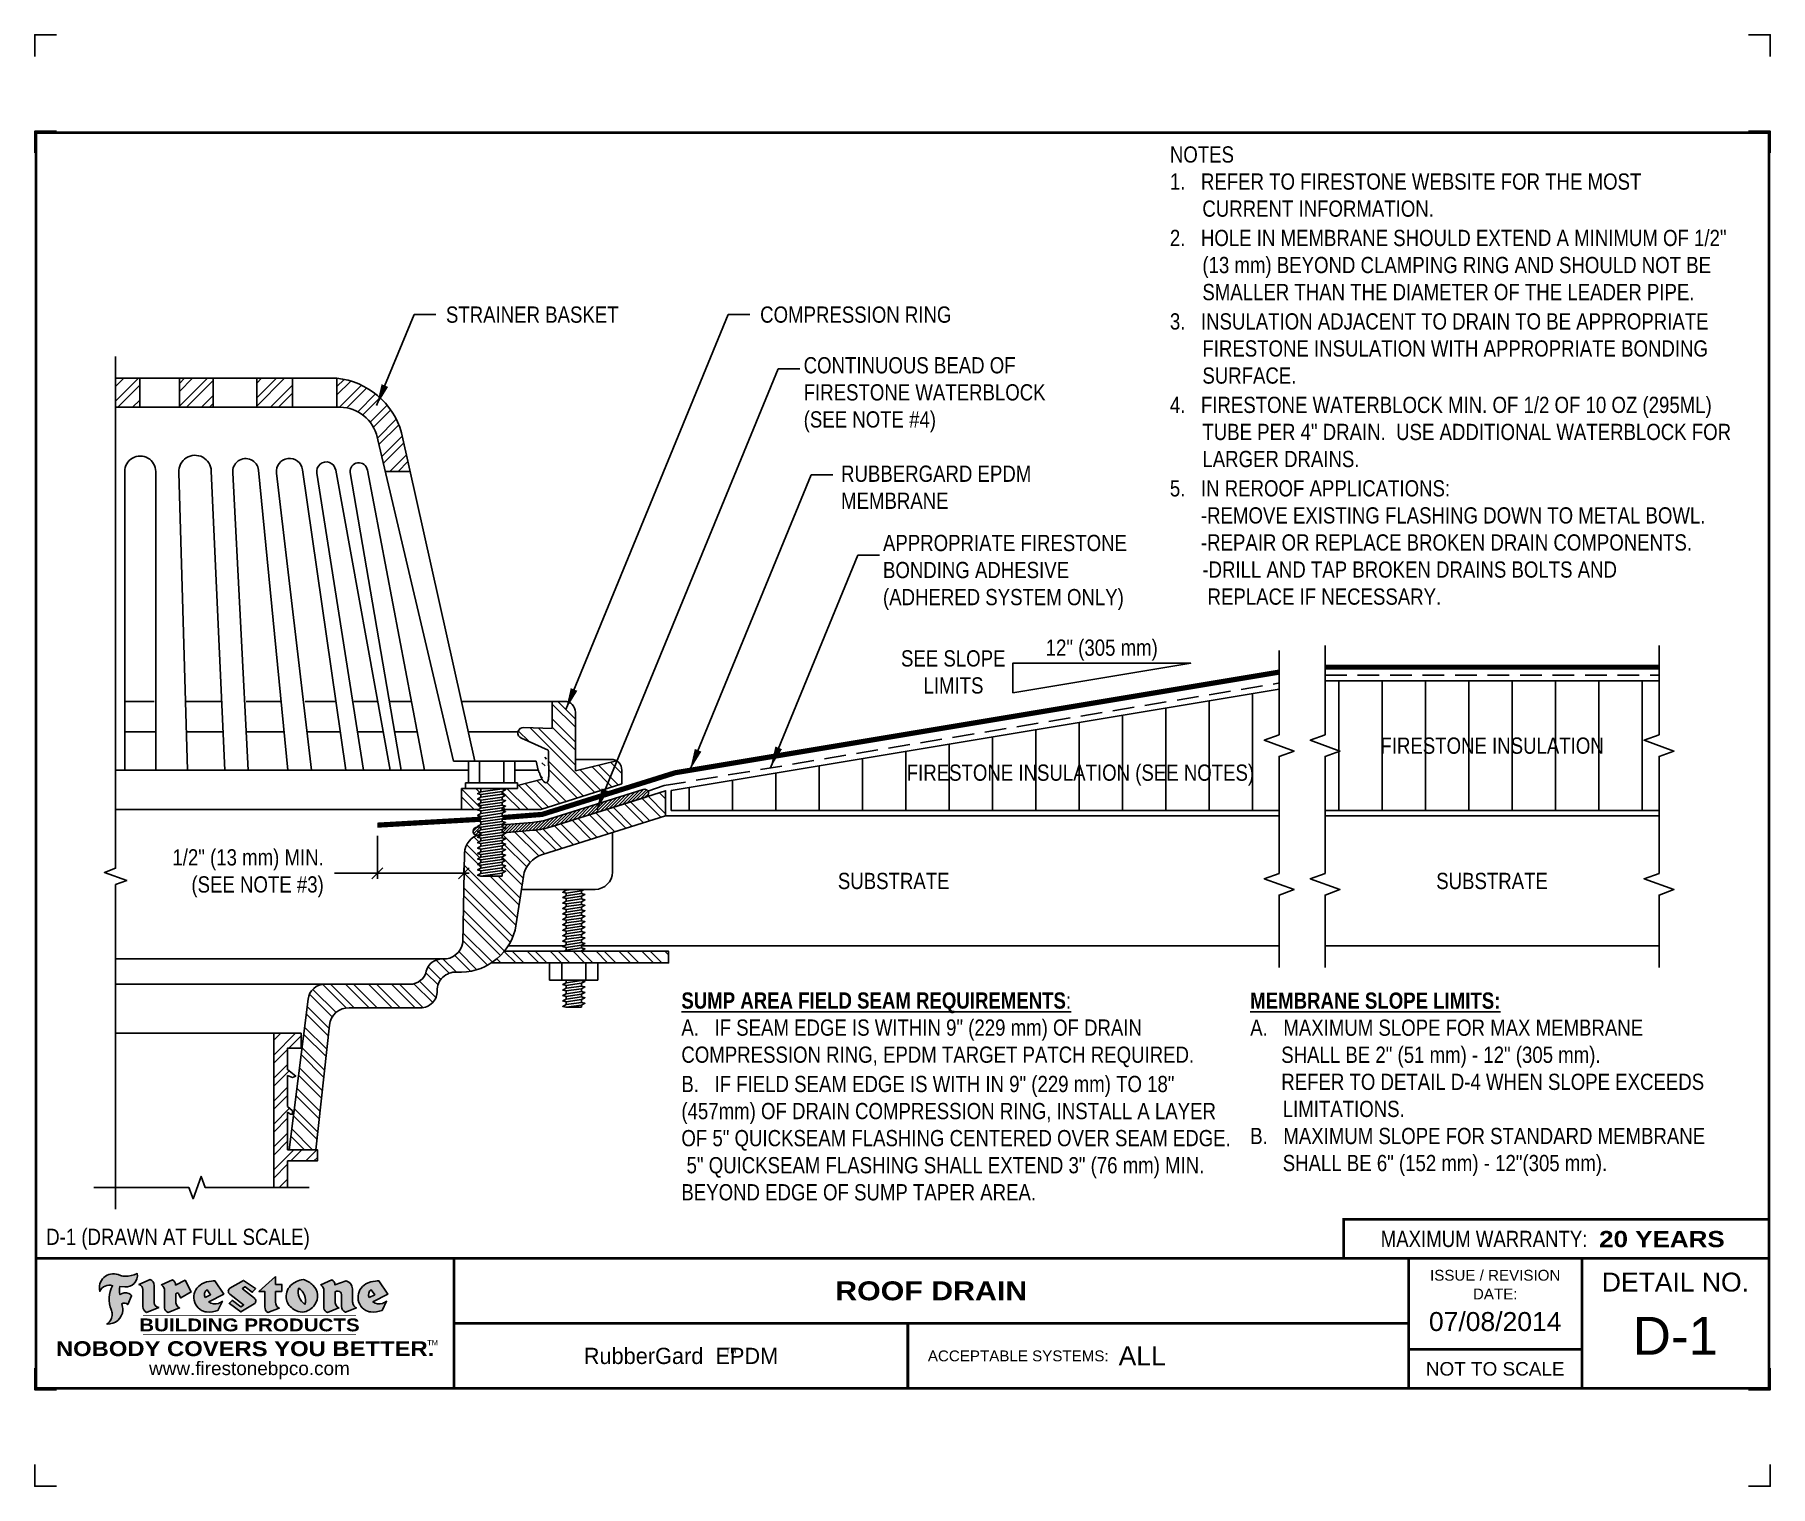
# Model space of a CAD drawing. Header units: inches. Extents: x 233.4 to 253.5, y 131.3 to 148.
import ezdxf
from ezdxf.enums import TextEntityAlignment as Align

# ---------------------------------------------------------------- set-up
doc = ezdxf.new("R2010")
doc.units = ezdxf.units.IN
doc.header["$MEASUREMENT"] = 0
doc.linetypes.add('HIDDEN', pattern=[0.375, 0.25, -0.125])
doc.layers.get('0').update_dxf_attribs({"linetype": 'CONTINUOUS'})
doc.layers.get('DEFPOINTS').update_dxf_attribs({"linetype": 'CONTINUOUS'})
for name, color, linetype in [('FSBP-ACCESSORY-OTHER', 7, 'CONTINUOUS'), ('FSBP-ADHESIVE', 1, 'HIDDEN'), ('FSBP-ANNO-NOTE', 7, 'CONTINUOUS'), ('FSBP-INSULATION', 7, 'CONTINUOUS'), ('FSBP-MEMBRANE', 7, 'CONTINUOUS'), ('FSBP-SEALANTS', 1, 'CONTINUOUS'), ('FSBP-SUBSTRATE-GENERIC', 9, 'CONTINUOUS'), ('FSBP-TTLB', 7, 'CONTINUOUS'), ('FSBP-TTLB-BORDER', 7, 'CONTINUOUS'), ('FSBP-TTLB-TEXT', 7, 'CONTINUOUS')]:
    doc.layers.add(name, color=color, linetype=linetype)
doc.styles.add('FSBP_ARIAL', font='arial.ttf')
doc.styles.add('FSBP_ARIAL_BOLD', font='')
doc.styles.add('FSBP_ARIAL_NAR', font='ARIALN.TTF')
doc.styles.add('FSBP_BANKGOTHIC', font='bgothm.ttf')
doc.styles.get('FSBP_ARIAL_BOLD').set_extended_font_data('Arial Black')
doc.dimstyles.new('FSBP-DIM', dxfattribs={"dimtxt": 0.1875, "dimasz": 0.125, "dimexe": 0.0625, "dimexo": 0.125, "dimgap": 0.125, "dimtad": 0, "dimdec": 0, "dimzin": 1, "dimdsep": 46, "dimlunit": 4, "dimtxsty": 'FSBP_ARIAL_NAR', "dimblk": 'OBLIQUE', "dimcen": 0.09375, "dimdle": 0.0625, "dimclrd": 256, "dimclre": 256, "dimclrt": 256, "dimadec": 0, "dimazin": 0, "dimtfac": 1, "dimtdec": 0, "dimtmove": 1, "dimatfit": 3, "dimfxl": 1, "dimtolj": 1, "dimtzin": 0, "dimlwd": -1, "dimlwe": -1, "dimarcsym": 0})
doc.dimstyles.new('FSBP-LEADER', dxfattribs={"dimtxt": 0.1875, "dimasz": 0.25, "dimexe": 0.0625, "dimexo": 0.125, "dimgap": 0.125, "dimtad": 0, "dimtih": 1, "dimtoh": 1, "dimdec": 4, "dimzin": 0, "dimdsep": 46, "dimlunit": 4, "dimtxsty": 'FSBP_ARIAL_NAR', "dimcen": 0.09375, "dimclrd": 256, "dimclre": 256, "dimclrt": 256, "dimadec": 0, "dimazin": 0, "dimtfac": 1, "dimtdec": 4, "dimtofl": 0, "dimtmove": 0, "dimatfit": 3, "dimfxl": 1, "dimtolj": 1, "dimtzin": 0, "dimlwd": -1, "dimlwe": -1, "dimarcsym": 0})
pattern_1 = [(90, (0, 0.30078125), (-0.5, 3.061515884555943e-17), [])]

msp = doc.modelspace()

# ---------------------------------------------------------------- texts
at = {"layer": 'DEFPOINTS', "style": 'FSBP_ARIAL_NAR'}
msp.add_text('D-1 (DRAWN AT FULL SCALE)', height=0.1875, dxfattribs=at).set_placement((233.5798584845294, 134.1392954964356), align=Align.MIDDLE_LEFT)
at = {"layer": 'FSBP-ANNO-NOTE', "style": 'FSBP_ARIAL_NAR'}
for s, p in [('STRAINER BASKET', (238.1933881354103, 144.7880384181339)), ('COMPRESSION RING', (241.819791924236, 144.7880384181339))]:
    msp.add_text(s, height=0.1875, dxfattribs=at).set_placement(p, align=Align.MIDDLE_LEFT)
for s, p in [('12" (305 mm)', (245.7624259603153, 140.9425900445147)), ('SUBSTRATE', (243.3611903472287, 138.2484866930692)), ('SUBSTRATE', (250.2672778624766, 138.2484866930692))]:
    msp.add_text(s, height=0.1875, dxfattribs=at).set_placement(p, align=Align.MIDDLE_CENTER)
at = {"layer": 'FSBP-ANNO-NOTE', "char_height": 0.1875, "attachment_point": 1, "style": 'FSBP_ARIAL_NAR'}
for s, width, gutter_width, heights, insert in [('\\A1;\\pi-0.375,l0.375,t0.1875,0.375;NOTES\\P1.   REFER TO FIRESTONE WEBSITE FOR THE MOST \\P\\pi0;CURRENT INFORMATION.\\P\\pi-0.375;{\\H0.083333x;\\P\\pt0.375;}2.   HOLE IN MEMBRANE SHOULD EXTEND A MINIMUM OF 1/2" (13 mm) BEYOND CLAMPING RING AND SHOULD NOT BE SMALLER THAN THE DIAMETER OF THE LEADER PIPE.\\P{\\H0.083333x;\\P}3.   INSULATION ADJACENT TO DRAIN TO BE APPROPRIATE FIRESTONE INSULATION WITH APPROPRIATE BONDING SURFACE.\\P{\\H0.083333x;\\P}4.   FIRESTONE WATERBLOCK MIN. OF 1/2 OF 10 OZ (295ML) TUBE PER 4" DRAIN.  USE ADDITIONAL WATERBLOCK FOR LARGER DRAINS.\\P{\\H0.083333x;  \\P}5.   IN REROOF APPLICATIONS:\\P      -REMOVE EXISTING FLASHING DOWN TO METAL BOWL.\\P      -REPAIR OR REPLACE BROKEN DRAIN COMPONENTS.\\P\\pi0;-DRILL AND TAP BROKEN DRAINS BOLTS AND\\P REPLACE IF NECESSARY.', 6.727725348228489, 23.08110225731588, [5.64628694554172], (246.5487497149406, 146.7307710822024)), ('CONTINUOUS BEAD OF FIRESTONE WATERBLOCK (SEE NOTE #4)', 2.898798664233084, 5, [0.9059158842569843], (242.3220326467357, 144.2967026108197)), ('RUBBERGARD EPDM MEMBRANE', 2.246299592375294, 5, [0.5905545722878571], (242.7537762374414, 143.0444571131606)), ('APPROPRIATE FIRESTONE\\PBONDING ADHESIVE\\P(ADHERED SYSTEM ONLY)', 3.036800975209019, 5, [0.9088889943404013], (243.237289978031, 142.2449373030561)), ('\\pi0.054158;SEE SLOPE\\P\\pi0.31354;LIMITS', 1.292916299312651, 5, [0.5905545722878571], (243.3912497780476, 140.9122084291996)), ('\\A1;\\pt4.6875;{\\fArial Narrow|b1|i0|c0|p34;\\LSUMP AREA FIELD SEAM REQUIREMENTS\\fArial Narrow|b0|i0|c0|p34;:\\P\\pi-0.375,l0.375,t0.375;}A.   IF SEAM EDGE IS WITHIN 9" (229 mm) OF DRAIN COMPRESSION RING, EPDM TARGET PATCH REQUIRED.\\P{\\H0.083333x;\\P}B.   IF FIELD SEAM EDGE IS WITH IN 9" (229 mm) TO 18" (457mm) OF DRAIN COMPRESSION RING, INSTALL A LAYER OF 5" QUICKSEAM FLASHING CENTERED OVER SEAM EDGE.  5" QUICKSEAM FLASHING SHALL EXTEND 3" (76 mm) MIN. BEYOND EDGE OF SUMP TAPER AREA. ', 6.347507513481105, 23.08110225731588, [2.806180718172969], (240.9107020527401, 136.9615650260457)), ('\\A1;\\pi-0.375,l0.375,t0.1875,0.375;{\\fArial Narrow|b1|i0|c0|p34;\\LMEMBRANE SLOPE LIMITS:\\P\\pi0,l0,tz;}A.   MAXIMUM SLOPE FOR MAX MEMBRANE\\P\\pi-0.375,l0.375,t0.375;      SHALL BE 2" (51 mm) - 12" (305 mm).\\P      REFER TO DETAIL D-4 WHEN SLOPE EXCEEDS LIMITATIONS.\\PB.   MAXIMUM SLOPE FOR STANDARD MEMBRANE SHALL BE 6" (152 mm) - 12"(305 mm).', 5.771639454345006, 23.08110225731588, [2.588514091994499], (247.4760001247118, 136.9602999421384))]:
    msp.add_mtext_dynamic_manual_height_columns(s, width=width, gutter_width=gutter_width, heights=heights, dxfattribs=dict(at, insert=insert))
at = {"layer": 'FSBP-INSULATION', "style": 'FSBP_ARIAL_NAR'}
for s, p in [('FIRESTONE INSULATION', (250.2672778624766, 139.8109866930692)), ('FIRESTONE INSULATION (SEE NOTES)', (245.5162749325899, 139.499236019713))]:
    msp.add_text(s, height=0.1875, dxfattribs=at).set_placement(p, align=Align.MIDDLE_CENTER)

# ---------------------------------------------------------------- blocks, each defined once
blk = doc.blocks.new('TTLB-EPDM_1')
at = {"layer": 'FSBP-TTLB-TEXT'}
h = blk.add_hatch(color=1, dxfattribs=at)
edge = h.paths.add_edge_path()
edge.add_arc((1.037309769669573, -0.1982514792917306), 0.1319107607348553, 264.0410451462098, 370.3106169565175)
edge.add_arc((1.027551646585694, 0.1214293576525799), 0.3273056962876235, 270.05058356628535, 295.23459397187514, ccw=False)
edge.add_arc((1.022801957313345, -0.06680179986895154), 0.1391656561713503, 249.3281275763668, 272.0749124149863, ccw=False)
edge.add_line((0.9736743133014443, -0.1970076156048179), (0.9474927838574558, -0.1852745150568325))
edge.add_arc((0.8939498971398288, -0.3394262635682071), 0.1631857907024099, 70.84590087378872, 194.3325259843273)
edge.add_arc((0.8444260109029493, -0.4259936440910768), 0.1179914261095279, 70.96950098067128, 156.9641407594482, ccw=False)
edge.add_arc((1.153141409296894, -0.4684497516079468), 0.3110405457095052, 150.3231137483159, 203.2084295854517)
edge.add_arc((0.7562495500622943, -0.6412608153899899), 0.1218587156617311, 0.8849157075190988, 24.34668939894999, ccw=False)
edge.add_arc((0.7493781665697374, -0.6475258110744375), 0.1289731377238325, -58.36655102076742, 3.6216782311386737, ccw=False)
edge.add_arc((0.8256699029544474, -0.5792158350996106), 0.1783301886510354, 267.2205474105585, 354.1381621173521)
edge.add_arc((0.7903121048625305, -0.6011409294291745), 0.212787892960859, 0.9996158580669322, 21.00503380861244)
edge.add_arc((1.01880712263941, -0.5666691048185161), 0.05136395668415847, 40.82117713173261, 125.52727787225791, ccw=False)
edge.add_line((1.057676976260041, -0.5330924682126437), (1.102776947655911, -0.4308018311949837))
edge.add_arc((1.040858222524664, -0.4699705673995949), 0.07326744446031509, 32.31675181867256, 66.31481236598174)
edge.add_arc((1.032262518825329, -0.5063316993097662), 0.1102246948011782, 69.8179132332389, 125.254734720681)
edge.add_arc((1.127708877207287, -0.368959353531244), 0.1659710644737306, 164.1569669952081, 196.5811013160487, ccw=False)
edge.add_line((0.9680425188342383, -0.3236487780942383), (1.023615334387159, -0.3294494641845773))
h = blk.add_hatch(color=1, dxfattribs=at)
edge = h.paths.add_edge_path()
edge.add_line((1.275239419159561, -0.6223407783464694), (1.415345367376062, -0.5660418822574371))
edge.add_arc((1.421019305783958, -0.5090099247487757), 0.05731350411836949, 181.9717871001989, 264.31851000495806, ccw=False)
edge.add_line((1.363739737527226, -0.5109819325197265), (1.363412352251203, -0.3102363679013962))
edge.add_arc((1.294263659668751, -0.3103491388303989), 0.06914878453844908, 0.0934405599591014, 72.42834396969012)
edge.add_line((1.315139561173908, -0.2444268274366692), (1.186839444240604, -0.3024209471341379))
edge.add_arc((1.175246268095289, -0.3585110609420917), 0.05727567197445628, -0.017399788185912257, 78.322067691347, ccw=False)
edge.add_line((1.232521937428658, -0.3585284546236807), (1.232574268422297, -0.555126496687123))
edge.add_arc((1.305699496415486, -0.5558575689677219), 0.07312888236350451, 179.4272023230205, 245.3845503102953)
h = blk.add_hatch(color=1, dxfattribs=at)
edge = h.paths.add_edge_path()
edge.add_line((1.792026821926584, -0.3839679064720229), (1.722158956877934, -0.2518542302253621))
edge.add_arc((1.720119655279638, -0.2529327078887852), 0.002306916790721817, 27.87197133405656, 117.3766794470751)
edge.add_line((1.719058846382097, -0.250884159729182), (1.610638460368705, -0.3070279753467702))
edge.add_arc((1.547088841662962, -0.3061026658494403), 0.06355635479880145, 359.165808011073, 425.8793658831422)
edge.add_line((1.573061729235633, -0.2480956029480268), (1.446879247402876, -0.3051325108639702))
edge.add_arc((1.407812067100189, -0.370357133046621), 0.07602957263902092, -3.441403975725109, 59.07992244284969, ccw=False)
edge.add_line((1.483704536400296, -0.3749210150788969), (1.483704536400296, -0.5723838140635706))
edge.add_arc((1.54053746518044, -0.568254406115083), 0.05698275005415228, 184.1557352478595, 255.3066498366543)
edge.add_line((1.526084036778343, -0.6233736605654059), (1.657291340682093, -0.570650514527486))
edge.add_arc((1.688298576827198, -0.5021390388423987), 0.0752015358480571, 207.5160880841914, 245.649226723163, ccw=False)
edge.add_arc((1.721050197024907, -0.4914488168456328), 0.1093332836229113, 179.4823365255141, 204.5537900001094, ccw=False)
edge.add_line((1.611721375809452, -0.4904610114968335), (1.611721375809452, -0.4126404716788983))
edge.add_arc((1.628589765097195, -0.414159299036043), 0.01693662875851176, 28.356188110622725, 174.8549701683585, ccw=False)
edge.add_arc((1.627340435522395, -0.4197189881350504), 0.02111886817708033, 22.216893572439517, 40.10213956426492, ccw=False)
edge.add_line((1.646891420738257, -0.4117336534413738), (1.666638796144639, -0.4549750258192233))
edge.add_arc((1.668737246926742, -0.4540167099035481), 0.002306916790685496, 204.545128184284, 299.6323508190091)
edge.add_line((1.669877862091766, -0.4560219186518992), (1.791128135493295, -0.3870515928837648))
edge.add_line((1.791128135493295, -0.3870515928837648), (1.792026821926584, -0.3839679064720229))
h = blk.add_hatch(color=1, dxfattribs=at)
h.paths.add_polyline_path([(2.063388732080512, -0.2583237030618903, 0.02524281661523788), (2.025024361750752, -0.2610532129309178, 0.1213611957758757), (1.901773912052249, -0.3008158885520373, 0.6151668103976068), (1.93274136141747, -0.6099060679591872, 0.05306812109568645), (1.967936229862175, -0.617865745600497, 0.1150932231766138), (2.099126721549737, -0.5994933789882708), (2.151195569562105, -0.4944891916583316, -0.08755405562188731), (2.104230609512001, -0.5187113292177372, -0.265591761123442), (1.992692314386659, -0.5010701623316862), (2.165347897647223, -0.4141184325909109, 0.4518949533370738), (2.166222728871162, -0.4107679608846269)])
h.paths.add_polyline_path([(2.014217313945437, -0.4188965037300676), (1.951113654018855, -0.4515330109460507, -0.3720533890450154), (1.973177450672722, -0.3607130665457561)], flags=16)
h = blk.add_hatch(color=1, dxfattribs=at)
edge = h.paths.add_edge_path()
edge.add_arc((2.260407392426802, -0.3775796671688782), 0.04152450223225729, 123.20805433950699, 232.2027298779723, ccw=False)
edge.add_line((2.237665217914071, -0.3428366421988329), (2.393535971665983, -0.2540943745380986))
edge.add_arc((2.394677353533142, -0.2560991469722482), 0.002306916790741334, 55.64644466176611, 119.65426054492559, ccw=False)
edge.add_line((2.395979141996861, -0.2541946229174954), (2.531809646140459, -0.3470380726374032))
edge.add_arc((2.530468902927946, -0.3489153772789875), 0.002306916790700397, -42.731101238422525, 54.4661353739603, ccw=False)
edge.add_line((2.532163440279987, -0.3504807552658491), (2.498457913851155, -0.3869673252714421))
edge.add_arc((2.496763376499139, -0.3854019472845934), 0.002306916790672934, 233.7527076894875, 317.26889876138785, ccw=False)
edge.add_line((2.495399362263356, -0.38726241234572), (2.413849913492982, -0.3274738082119626))
edge.add_arc((2.412485899257181, -0.3293342732731342), 0.002306916790720064, 53.75270768979358, 124.4135619297835)
edge.add_line((2.41118211687575, -0.3274311136421062), (2.382933981293377, -0.346782838468144))
edge.add_arc((2.38423776367478, -0.3486859980991606), 0.002306916790694898, 124.4135619293799, 231.8459020253626)
edge.add_line((2.382812599816248, -0.3505000469010184), (2.519899969301207, -0.4581994452042721))
edge.add_arc((2.494247019847682, -0.4908523236374461), 0.04152450223225742, -55.21225898295222, 51.84590202520428, ccw=False)
edge.add_line((2.517938320565804, -0.5249552055672808), (2.364434947484597, -0.6179520922513717))
edge.add_arc((2.36323960192349, -0.6159790200102006), 0.002306916790726996, 233.2955624372927, 301.20872157023314, ccw=False)
edge.add_line((2.361860787187538, -0.6178285429225383), (2.231266621301074, -0.5204709167214361))
edge.add_arc((2.232647938930649, -0.5186232623475259), 0.002306916790697672, 135.5134179846393, 233.21798691998708, ccw=False)
edge.add_line((2.231002150870836, -0.5170067083764565), (2.262839375599356, -0.4845937328397696))
edge.add_arc((2.264485163659225, -0.4862102868108537), 0.002306916790748497, 53.0352839999411, 135.513417985369, ccw=False)
edge.add_line((2.265872365996302, -0.4843670465239001), (2.361834678328762, -0.5565872257804898))
edge.add_arc((2.363221880665761, -0.5547439854936304), 0.002306916790627066, 233.0352840000685, 302.2362632414394)
edge.add_line((2.36445241715569, -0.5566953042850713), (2.39428499383348, -0.5378823484768844))
edge.add_arc((2.393054457343549, -0.5359310296853765), 0.002306916790685166, 302.2362632406177, 412.2027298768422)
edge.add_line((2.394468296066179, -0.5341081404551886), (2.234958295420142, -0.4103916733127022))
h = blk.add_hatch(color=1, dxfattribs=at)
edge = h.paths.add_edge_path()
edge.add_line((2.763460561272041, -0.2072496393923444), (2.763460561272041, -0.2969520779963801))
edge.add_arc((2.765767478062699, -0.2969520779963943), 0.00230691679065842, 179.9999999996471, 269.9999999996471)
edge.add_line((2.765767478062685, -0.2992589947870528), (2.835417693520355, -0.2992589947870528))
edge.add_arc((2.835417693520355, -0.3015659115777538), 0.002306916790701052, 0, 90, ccw=False)
edge.add_line((2.837724610311056, -0.3015659115777538), (2.837724610311056, -0.3790761307453892))
edge.add_arc((2.83541769352037, -0.3790761307453749), 0.002306916790686842, 269.99999999964706, 359.99999999964706, ccw=False)
edge.add_line((2.835417693520355, -0.3813830475360618), (2.765767478062685, -0.3813830475360618))
edge.add_arc((2.765767478062699, -0.3836899643267202), 0.00230691679065842, 90.00000000035294, 180.0000000003529)
edge.add_line((2.763460561272041, -0.3836899643267344), (2.763460561272041, -0.5033995910642801))
edge.add_arc((2.836735953378943, -0.5071368822038516), 0.07337063740681413, 177.0802527808789, 245.3249543133826)
edge.add_line((2.806105814540615, -0.5738080530967267), (2.674529557384915, -0.6226036013049594))
edge.add_arc((2.708610405062069, -0.564298408791804), 0.06753517344606039, 177.0345319916277, 239.6926428024901, ccw=False)
edge.add_line((2.641165668230087, -0.560804539009709), (2.641165668230087, -0.3836899643267344))
edge.add_arc((2.638858751439429, -0.3836899643267202), 0.00230691679065842, 359.9999999996471, 449.999999999647)
edge.add_line((2.638858751439443, -0.3813830475360618), (2.572857950769389, -0.3813830475360618))
edge.add_line((2.572857950769389, -0.3813830475360618), (2.763460561272041, -0.2072496393923444))
h = blk.add_hatch(color=1, dxfattribs=at)
edge = h.paths.add_edge_path(flags=16)
edge.add_arc((2.940363509127394, -0.4847985213681437), 0.1684614578629418, 344.5558804047865, 417.0140046669545)
edge.add_arc((3.194458079644619, -0.3883534532477785), 0.1684614578629414, 164.5558804047864, 237.0140046669546)
edge = h.paths.add_edge_path()
edge.add_arc((3.069375116502199, -0.4399344555144872), 0.1828726885096673, 136.0914512150047, 191.213418978326)
edge.add_arc((3.064939550433406, -0.4318234379590333), 0.1803148804748503, 194.0167254156723, 240.6663730831859)
edge.add_arc((3.098047041778981, -0.3845058757092554), 0.2378525180183701, 239.2975390661776, 264.2889872773176)
edge.add_arc((3.04884478212623, -0.4190232383793012), 0.203760689247156, 277.1986764832036, 326.503572961274)
edge.add_arc((3.077739326803546, -0.4341046616465112), 0.171374865791709, 325.3768876809902, 406.3828327799087)
edge.add_arc((3.011839488065919, -0.4896144380417797), 0.2571945645850002, 44.28462553519766, 73.82901434867304)
edge.add_arc((3.117152499586992, -0.4983433120546693), 0.2579560664039132, 97.50292863483666, 134.1039137579027)
h = blk.add_hatch(color=1, dxfattribs=at)
edge = h.paths.add_edge_path()
edge.add_line((3.322690228557462, -0.5721896537377091), (3.322690228557462, -0.3749210150788969))
edge.add_arc((3.246797759257384, -0.3703571330465745), 0.076029572638996, 356.5585960242387, 419.0799224428129)
edge.add_line((3.285864939560099, -0.3051325108639702), (3.412047421392799, -0.2480956029480268))
edge.add_arc((3.386074533820159, -0.3061026658494941), 0.06355635479883807, 0.3962622833877276, 65.87936588318718, ccw=False)
edge.add_line((3.449629368605429, -0.3056631084210863), (3.580526418688805, -0.2593848434574539))
edge.add_arc((3.555744121700958, -0.3530904070730321), 0.09692726601172152, 2.366977007666776, 75.18615851992018, ccw=False)
edge.add_line((3.652588689330287, -0.3490873311063041), (3.652588689330287, -0.4883770011386872))
edge.add_arc((3.761877549389556, -0.4914934052703811), 0.1093332836229047, 178.3666365323574, 204.5537900000422)
edge.add_arc((3.729125929191727, -0.5021836272670953), 0.07520153584796169, 207.5160880841711, 245.2240541443093)
edge.add_line((3.697611150971852, -0.5704631245385627), (3.572585913552643, -0.6207021253773775))
edge.add_arc((3.59534718600759, -0.5526356419907701), 0.07177131519198746, 180.3328587115751, 251.51018566665869, ccw=False)
edge.add_line((3.523577081955409, -0.5530525936986663), (3.523577081955409, -0.4153032515383615))
edge.add_arc((3.486319529276879, -0.4148773504126441), 0.0372599868942854, 359.3450650296066, 449.0500281941028)
edge.add_arc((3.482769874121713, -0.4419622099033496), 0.06447454900600783, 86.29402372314017, 119.8211331593848)
edge.add_line((3.450707067966732, -0.3860252459975726), (3.450707067966732, -0.4904610114968335))
edge.add_arc((3.560035889182251, -0.491448816845647), 0.1093332836229751, 179.4823365255069, 204.5537900001023)
edge.add_arc((3.527284268984408, -0.5021390388424952), 0.07520153584796385, 207.5160880841699, 245.6492267231416)
edge.add_line((3.496277032839316, -0.570650514527486), (3.365069728935509, -0.6233736605654059))
edge.add_arc((3.37950248606194, -0.5682868177318081), 0.05694615642555727, 183.9298782390169, 255.318496325343, ccw=False)
h = blk.add_hatch(color=1, dxfattribs=at)
h.paths.add_polyline_path([(3.957695472291277, -0.2583237030618903, 0.02524281661523822), (3.919331101961575, -0.2610532129309178, 0.1085638477195505), (3.807890832595604, -0.2939221658134414, 0.6425897848490651), (3.827048101628293, -0.6099060679591872, 0.05306812109569052), (3.862242970072884, -0.617865745600497, 0.1150932231766133), (3.993433461760503, -0.5994933789882708), (4.045502309772871, -0.4944891916583316, -0.08755405562189084), (3.998537349722767, -0.5187113292177372, -0.2655917611234366), (3.886999054597368, -0.5010701623316862), (4.059654637857989, -0.4141184325909109, 0.4518949533370731), (4.060529469081928, -0.4107679608846269)])
h.paths.add_polyline_path([(3.90852405415626, -0.4188965037300676), (3.845420394229677, -0.4515330109460507, -0.3720533890450147), (3.867484190883488, -0.3607130665457561)], flags=16)
at = {"layer": 'DEFPOINTS', "linetype": 'Continuous', "ltscale": 1.75}
for points in [[(-0.015625, 13.88083333333333), (-0.015625, 14.13083333333333), (0.234375, 14.13083333333333)], [(20.01562500000003, 13.88083333333333), (20.01562500000003, 14.13083333333333), (19.76562500000003, 14.13083333333333)], [(-0.015625, -2.380833333333342), (-0.015625, -2.630833333333342), (0.234375, -2.630833333333342)], [(20.01562500000003, -2.380833333333342), (20.01562500000003, -2.630833333333342), (19.76562500000003, -2.630833333333342)]]:
    blk.add_lwpolyline(points, dxfattribs=at)
at = {"layer": 'DEFPOINTS', "color": 1}
for points in [[(0.234375, 13.015625), (-0.015625, 13.015625), (-0.015625, 12.765625)], [(20.015625, 12.765625), (20.015625, 13.015625), (19.765625, 13.015625)], [(0.234375, -1.515625), (-0.015625, -1.515625), (-0.015625, -1.265625)], [(20.015625, -1.265625), (20.015625, -1.515625), (19.765625, -1.515625)]]:
    blk.add_lwpolyline(points, dxfattribs=at)
at = {"layer": 'FSBP-TTLB', "const_width": 0.03125}
blk.add_lwpolyline([(15.09028770518938, 0), (20, 0), (20, 0.4512598240669945), (15.09028770518938, 0.4512598240669945)], close=True, dxfattribs=at)
for points in [[(0, 0), (0, -1.5), (20, -1.5), (20, 0), (0, 0)], [(4.825208527206769, 0), (4.825208527206769, -0.75)], [(15.84028770518938, 0), (15.84028770518938, -1.5)], [(17.84110496735593, 0), (17.84110496735593, -1.5)], [(20, 0), (20, -1.5)], [(4.825208527206769, -0.75), (15.84028770518938, -0.75)], [(4.825208527206769, -0.75), (4.825208527206769, -1.5)], [(15.84028770518938, -1.048740175933006), (17.84110496735593, -1.048740175933006)]]:
    blk.add_lwpolyline(points, dxfattribs=at)
at = {"layer": 'FSBP-TTLB-BORDER', "const_width": 0.03125}
blk.add_lwpolyline([(20, 0), (20, 13), (0, 13), (0, 0)], dxfattribs=at)
at = {"layer": 'FSBP-TTLB-TEXT', "color": 1}
blk.add_line((0.7358432058323388, -0.379822754145593), (0.7358432058323388, -0.379822754145593), dxfattribs=at)
for points in [[(1.023615323725323, -0.3294494630716969, 0.5000510906601082), (1.167090420776901, -0.1746414942047778, -0.1103304102359608), (1.027840608309816, -0.2058762110801382, -0.09957876667165425), (0.9736743133014443, -0.1970076156048179), (0.9474927838574558, -0.1852745150568325, 0.5978159689075124), (0.7358432058323388, -0.379822754145593, -0.3938834584182213), (0.8828996422548698, -0.3144510229727047, 0.2349406564350952), (0.86727108227484, -0.5910237178633082, -0.1027304183841549), (0.8780937320133262, -0.6393788197974146, -0.2772692352614086), (0.8170223912655956, -0.7573362346216896, 0.3985429150902959), (1.003067614090241, -0.5974286950643517, 0.0875124847930418), (0.9889600163401155, -0.5248671157293501, -0.3874031597924062), (1.057676976260041, -0.5330924682126437), (1.102776947655911, -0.4308018311949837, 0.1494423498871741), (1.07029056398062, -0.4028746979725923, 0.2467195073738216), (0.9686394281704906, -0.4163228904100862, -0.1424285161541127), (0.9680425188342383, -0.3236487780942383), (1.023615334387159, -0.3294494641845773)], [(2.166222728871162, -0.4107679608846269), (2.063388732080512, -0.2583237030618903, 0.02524281661523788), (2.025024361750752, -0.2610532129309178, 0.1085638477195265), (1.913584092384895, -0.2939221658134414, 0.6425897848491228), (1.93274136141747, -0.6099060679591872, 0.05306812109568648), (1.967936229862175, -0.617865745600497, 0.1150932231766137), (2.099126721549737, -0.5994933789882708), (2.151195569562105, -0.4944891916583316, -0.0875540556218873), (2.104230609512001, -0.5187113292177372, -0.2655917611234418), (1.992692314386659, -0.5010701623316862), (2.165347897647223, -0.4141184325909109)], [(2.763460561272041, -0.2072496393923444), (2.763460561272041, -0.2969520779963801, 0.4142135623730958), (2.765767478062685, -0.2992589947870528), (2.835417693520355, -0.2992589947870528, -0.414213562373095), (2.837724610311056, -0.3015659115777538), (2.837724610311056, -0.3790761307453892, -0.4142135623730938), (2.835417693520355, -0.3813830475360618), (2.765767478062685, -0.3813830475360618, 0.4142135623730958), (2.763460561272041, -0.3836899643267344), (2.763460561272041, -0.5033995910642801, 0.3068985753588853), (2.806105814540615, -0.5738080530967267), (2.674529557384915, -0.6226036013049594, -0.2804194150632976), (2.641165668230087, -0.560804539009709), (2.641165668230087, -0.3836899643267344, 0.414213562373095), (2.638858751439443, -0.3813830475360618), (2.572857950769389, -0.3813830475360618), (2.763460561272041, -0.2072496393923444)], [(4.060529469081928, -0.4107679608846269), (3.957695472291277, -0.2583237030618903, 0.02524281661523788), (3.919331101961575, -0.2610532129309178, 0.1085638477195265), (3.807890832595604, -0.2939221658134414, 0.6425897848491228), (3.827048101628293, -0.6099060679591872, 0.05306812109568648), (3.862242970072884, -0.617865745600497, 0.1150932231766137), (3.993433461760503, -0.5994933789882708), (4.045502309772871, -0.4944891916583316, -0.0875540556218873), (3.998537349722767, -0.5187113292177372, -0.2655917611234418), (3.886999054597368, -0.5010701623316862), (4.059654637857989, -0.4141184325909109)], [(4.059654637857989, -0.4141184325909109, 0.4518949533370731), (4.060529469081928, -0.4107679608846269, 0.4518949533370731)]]:
    blk.add_lwpolyline(points, format="xyb", dxfattribs=at)
for points in [[(1.275239419159561, -0.6223407783464694), (1.415345367376062, -0.5660418822574371, -0.3756100036733062), (1.363739737527226, -0.5109819325197265), (1.363412352251203, -0.3102363679013962, 0.3265360292958048), (1.315139561173908, -0.2444268274366692), (1.186839444240604, -0.3024209471341379, -0.3557863980845349), (1.232521937428658, -0.3585284546236807), (1.232574268422297, -0.555126496687123, 0.2960110723418457)], [(1.792026821926584, -0.3839679064720229), (1.722158956877934, -0.2518542302253621, 0.4116839150163434), (1.719058846382097, -0.250884159729182), (1.610638460368705, -0.3070279753467702, 0.2996033003794034), (1.573061729235633, -0.2480956029480268), (1.446879247402876, -0.3051325108639702, -0.2797757560995365), (1.483704536400296, -0.3749210150788969), (1.483704536400296, -0.5723838140635706, 0.320828638474519), (1.526084036778343, -0.6233736605654059), (1.657291340682093, -0.570650514527486, -0.1679398621276611), (1.621603752698661, -0.5368819723450571, -0.1098333365370753), (1.611721375809452, -0.4904610114968335), (1.611721375809452, -0.4126404716788983, -0.743334502655012), (1.64349420176768, -0.4061152228778298, -0.07819791644735608), (1.646891420738257, -0.4117336534413738), (1.666638796144639, -0.4549750258192233, 0.4404648714563479), (1.669877862091766, -0.4560219186518992), (1.791128135493295, -0.3870515928837648)], [(1.951113654018855, -0.4515330109460507), (2.014217313945437, -0.4188965037300676), (1.973177450672722, -0.3607130665457561, 0.3720533890450154)], [(2.234958295420142, -0.4103916733127022, -0.5150044486718882), (2.237665217914071, -0.3428366421988329), (2.393535971665983, -0.2540943745380986, -0.2867822934100265), (2.395979141996861, -0.2541946229174954), (2.531809646140459, -0.3470380726374032, -0.4515027974650387), (2.532163440279987, -0.3504807552658491), (2.498457913851155, -0.3869673252714421, -0.3814439164929681), (2.495399362263356, -0.38726241234572), (2.413849913492982, -0.3274738082119626, 0.3184718635035665), (2.41118211687575, -0.3274311136421062), (2.382933981293377, -0.346782838468144, 0.5064094529656681), (2.382812599816248, -0.3505000469010184), (2.519899969301207, -0.4581994452042721, -0.5043597839115849), (2.517938320565804, -0.5249552055672808), (2.364434947484597, -0.6179520922513717, -0.3053163970316367), (2.361860787187538, -0.6178285429225383), (2.231266621301074, -0.5204709167214361, -0.4541703869768119), (2.231002150870836, -0.5170067083764565), (2.262839375599356, -0.4845937328397696, -0.3762644290664977), (2.265872365996302, -0.4843670465239001), (2.361834678328762, -0.5565872257804898, 0.3114700032088108), (2.36445241715569, -0.5566953042850713), (2.39428499383348, -0.5378823484768844, 0.520381097387146), (2.394468296066179, -0.5341081404551886)], [(2.937624918725987, -0.3131105398334029, 0.2452625673097023), (2.889993533867141, -0.4754966266250307, 0.2064059665179019), (2.976604338974084, -0.5890186876871866, 0.1094800500670344), (3.074378098474654, -0.6211778035979165, 0.2185147641853038), (3.218764944843201, -0.5314757029352819, 0.3689489483072479), (3.195959963110113, -0.3100352223135445, 0.1296305888694145), (3.0834694040758, -0.242595816912754, 0.1610736375384317)], [(3.10274193015772, -0.5296595419651595, 0.3271311138286319), (3.032079658614293, -0.3434924326507627, 0.3271311138286322)], [(3.322690228557462, -0.5721896537377091), (3.322690228557462, -0.3749210150788969, 0.2797757560995341), (3.285864939560099, -0.3051325108639702), (3.412047421392799, -0.2480956029480268, -0.2937618496109166), (3.449629368605429, -0.3056631084210863), (3.580526418688805, -0.2593848434574539, -0.3288760160581939), (3.652588689330287, -0.3490873311063041), (3.652588689330287, -0.4883770011386872, 0.114762897203527), (3.662431105063263, -0.536926560769686, 0.166032965990522), (3.697611150971852, -0.5704631245385627), (3.572585913552643, -0.6207021253773775, -0.3209557512194564), (3.523577081955409, -0.5530525936986663), (3.523577081955409, -0.4153032515383615, 0.4127061514896111), (3.48693727661589, -0.3776224848030694, 0.1473421876160361), (3.450707067966732, -0.3860252459975726), (3.450707067966732, -0.4904610114968335, 0.1098333365370753), (3.460589444855941, -0.5368819723450855, 0.1679398621276611), (3.496277032839316, -0.570650514527486), (3.365069728935509, -0.6233736605654059, -0.3219729545308964), (3.322690228557462, -0.5721896537377091, 29.1476284739)], [(3.845420394229677, -0.4515330109460507), (3.90852405415626, -0.4188965037300676), (3.867484190883488, -0.3607130665457561, 0.3720533890450154)]]:
    blk.add_lwpolyline(points, format="xyb", close=True, dxfattribs=at)
at = {"layer": 'FSBP-TTLB-TEXT'}
for points, const_width in [([(1.233926579809207, -0.6584455781731435), (3.691229482685259, -0.6584455781731577)], 0.0078125), ([(10.06152282927678, -0.75), (10.06152282927678, -1.5)], 0.03125), ([(1.233926579809207, -0.8761560960495984), (3.691229482685259, -0.8761560960495842)], 0.0078125)]:
    blk.add_lwpolyline(points, dxfattribs=dict(at, const_width=const_width))
at = {"layer": 'FSBP-TTLB-TEXT', "color": 1}
for centre, start, end in [((1.789987520328282, -0.3850463841354355), 299.6323508193319, 27.87197133380463), ((2.164310260790558, -0.412058050385383), 296.7304547840455, 34.00233684987403)]:
    blk.add_arc(centre, 0.00230691679068068, start, end, dxfattribs=at)
at = {"layer": 'FSBP-TTLB-TEXT', "style": 'FSBP_ARIAL_NAR'}
blk.add_text('MAXIMUM WARRANTY:', height=0.1875, dxfattribs=at).set_placement((17.90516569312837, 0.2256299120335257), align=Align.MIDDLE_RIGHT)
at = {"layer": 'FSBP-TTLB-TEXT'}
for s, height, style, p in [('ISSUE / REVISION', 0.125, 'FSBP_ARIAL', (16.84069633627263, -0.1938496373466023)), ('DETAIL NO.', 0.21875, 'FSBP_ARIAL', (18.92055248367797, -0.2724398367368792)), ('DATE:', 0.125, 'FSBP_ARIAL', (16.84069633627263, -0.409973105348854)), ('www.firestonebpco.com', 0.15625, 'FSBP_ARIAL', (2.462578031247233, -1.268657306740124)), ('RubberGard  EPDM', 0.1875, 'FSBP_BANKGOTHIC', (7.443365678241776, -1.125)), ('TM', 0.0625, 'FSBP_BANKGOTHIC', (8.023397742165457, -1.062518816683806)), ('NOT TO SCALE', 0.15625, 'FSBP_ARIAL', (16.84069633627263, -1.274370087966503))]:
    blk.add_text(s, height=height, dxfattribs=dict(at, style=style)).set_placement(p, align=Align.MIDDLE_CENTER)
at = {"layer": 'FSBP-TTLB-TEXT', "lineweight": 18, "style": 'FSBP_ARIAL_BOLD'}
blk.add_text('BUILDING PRODUCTS', height=0.1484375, dxfattribs=at).set_placement((2.462578031247233, -0.7673008371113639), align=Align.MIDDLE_CENTER)
at = {"layer": 'FSBP-TTLB-TEXT', "color": 1}
for s, height, style, p in [('NOBODY COVERS YOU BETTER.', 0.171875, 'FSBP_ARIAL_BOLD', (2.412604263603384, -1.041650450587369)), ('TM', 0.0625, 'FSBP_BANKGOTHIC', (4.576671173373001, -0.9725745042934193))]:
    blk.add_text(s, height=height, dxfattribs=dict(at, style=style)).set_placement(p, align=Align.MIDDLE_CENTER)
at = {"layer": 'FSBP-TTLB-TEXT', "style": 'FSBP_ARIAL'}
blk.add_text('ACCEPTABLE SYSTEMS:', height=0.125, dxfattribs=at).set_placement((10.29281281591562, -1.125), align=Align.MIDDLE_LEFT)
at = {"layer": 'FSBP-TTLB-TEXT'}
for tag, height, style, p in [('MAXIMUM_WARRANTY', 0.1875, 'FSBP_ARIAL_BOLD', (18.03987100774941, 0.2240244307510579)), ('ACCPT_SYSTEMS', 0.21875, 'FSBP_ARIAL', (12.49438170418193, -1.125))]:
    blk.add_attdef(tag, text='', height=height, dxfattribs=dict(at, style=style)).set_placement(p, align=Align.MIDDLE_LEFT)
for tag, height, style, p in [('DETAIL_DESCP_LINE_1', 0.21875, 'FSBP_ARIAL_BOLD', (10.33118450231211, -0.3736318192489421)), ('ISSUE_REV_DATE', 0.21875, 'FSBP_ARIAL', (16.84069633627263, -0.7282559425942452)), ('DETAIL_NUMBER', 0.4375, 'FSBP_ARIAL', (18.91941590748775, -0.8931630692489421))]:
    blk.add_attdef(tag, text='', height=height, dxfattribs=dict(at, style=style)).set_placement(p, align=Align.MIDDLE_CENTER)
blk = doc.blocks.new('_OBLIQUE')
at = {"color": 0, "linetype": 'ByBlock'}
blk.add_line((-0.5, -0.5), (0.5, 0.5), dxfattribs=at)
blk = doc.blocks.new('*D3')
at = {"layer": 'DEFPOINTS', "color": 0, "transparency": 16777216}
for p in [(237.4015854539839, 138.8927814272395), (238.3999202558061, 138.3364178418863), (238.3999202558061, 138.1964558057595)]:
    blk.add_point(p, dxfattribs=at)
at = {"layer": 'FSBP-ANNO-NOTE', "transparency": 16777216}
for p, q in [((237.4015854539839, 138.7677814272395), (237.4015854539839, 138.2739178418863)), ((236.9081679478734, 138.3364178418863), (237.4015854539839, 138.3364178418863)), ((237.3390854539839, 138.3364178418863), (238.4624202558061, 138.3364178418863)), ((238.3999202558061, 138.3214558057595), (238.3999202558061, 138.3989178418863))]:
    blk.add_line(p, q, dxfattribs=at)
at = {"layer": 'FSBP-ANNO-NOTE', "transparency": 16777216, "xscale": 0.125, "yscale": 0.125, "zscale": 0.125, "rotation": 180}
blk.add_blockref('_OBLIQUE', (237.4015854539839, 138.3364178418863), dxfattribs=at)
at = {"layer": 'FSBP-ANNO-NOTE', "transparency": 16777216, "xscale": 0.125, "yscale": 0.125, "zscale": 0.125}
blk.add_blockref('_OBLIQUE', (238.3999202558061, 138.3364178418863), dxfattribs=at)
at = {"layer": 'FSBP-ANNO-NOTE', "transparency": 16777216, "insert": (236.7831679478734, 138.3364178418863), "char_height": 0.1875, "attachment_point": 6, "style": 'FSBP_ARIAL_NAR'}
blk.add_mtext('\\A1;1/2" (13 mm) MIN.\\P(SEE NOTE #3)', dxfattribs=at)

# ---------------------------------------------------------------- dimensions: what is measured, and where the dimension line sits
at = {"layer": 'FSBP-ANNO-NOTE'}
dim = msp.add_linear_dim(base=(238.3999202558061, 138.3364178418863), p1=(237.4015854539839, 138.8927814272395), p2=(238.3999202558061, 138.1964558057595), text='1/2" (13 mm) MIN.\\P(SEE NOTE #3)', dimstyle='FSBP-DIM', dxfattribs=at)
dim.commit()
dim.dimension.update_dxf_attribs({"geometry": '*D3', "text_midpoint": (235.9302731661544, 138.2330336024447), "dimtype": 160})

# ---------------------------------------------------------------- hatches: boundary and pattern name
at = {"layer": 'FSBP-ACCESSORY-OTHER'}
h = msp.add_hatch(dxfattribs=at)
h.set_pattern_fill('STEEL', color=9, scale=1.5, style=0)
h.set_pattern_definition([(45, (0, 0), (-0.1325825214724776, 0.1325825214724777), []), (45, (0, 0.09375), (-0.1325825214724776, 0.1325825214724777), [])])
h.paths.add_polyline_path([(234.6597538218396, 144.0532008797988), (234.3808490269901, 144.0532008797988), (234.3808490269901, 143.7185151259793), (234.6597538218398, 143.7185151259793)])
h.paths.add_polyline_path([(235.117157685393, 143.7185151259793), (235.5076243981823, 143.7185151259793), (235.5076243981823, 144.0532008797988), (235.1171576853929, 144.0532008797988)])
h.paths.add_polyline_path([(236.0096530289116, 143.7185151259793), (236.4224321252892, 143.7185151259793), (236.4224321252888, 144.0532008797988), (236.0096530289114, 144.0532008797988)])
h.paths.add_polyline_path([(237.3918469054422, 143.4087455934807), (237.4933683197935, 142.9766283716793), (237.7805393776709, 142.9766283716793), (237.6806686178505, 143.4246981851159, 0.3058632132216349), (236.9356169478121, 144.0532008797988), (236.9356169478121, 143.7185151259793, -0.3386687665829561)])
h = msp.add_hatch(dxfattribs=at)
h.set_pattern_fill('STEEL', color=9, scale=1.5, angle=90, style=0)
h.set_pattern_definition([(135, (134, 305.7322529696173), (-0.1325825214724777, -0.1325825214724776), []), (135, (133.90625, 305.7322529696173), (-0.1325825214724777, -0.1325825214724776), [])])
edge = h.paths.add_edge_path()
edge.add_spline(control_points=[(239.2585833894306, 139.5293651073383), (239.2585833894306, 139.5293651073383), (239.3187590054956, 139.3802504564005), (239.3801180603625, 139.3858285522975), (239.3801180603625, 139.5682273508337), (239.3747415478804, 139.7580530479849)], knot_values=[0.01823546194066861, 0.01823546194066861, 0.01823546194066861, 1.018235461940669, 2.018235461940669, 3.018235461940669, 4, 4, 4], degree=2, periodic=0)
edge.add_line((239.3039667747292, 139.4220987909821), (239.020588278741, 139.3512541669851))
edge.add_line((239.020588278741, 139.3512541669851), (239.020588278741, 139.3173974632527))
edge.add_line((239.020588278741, 139.3173974632527), (238.8433257445836, 139.3173974632527))
edge.add_line((238.8433257445836, 139.3173974632527), (238.8433257445836, 139.3120869147075))
edge.add_line((238.8433257445836, 139.3120869147075), (238.8823882445837, 139.3018836383417))
edge.add_line((238.8823882445837, 139.3018836383417), (238.8433257445837, 139.2805196476902))
edge.add_line((238.8433257445836, 139.2805196476902), (238.8433257445836, 139.2492696476902))
edge.add_line((238.8433257445836, 139.2492696476902), (238.8823882445836, 139.2390663713244))
edge.add_line((238.8823882445836, 139.2390663713244), (238.8433257445836, 139.217702380673))
edge.add_line((238.8433257445836, 139.217702380673), (238.8433257445836, 139.186452380673))
edge.add_line((238.8433257445836, 139.186452380673), (238.8823882445838, 139.1762491043072))
edge.add_line((238.8823882445838, 139.1762491043072), (238.8433257445836, 139.1548851136557))
edge.add_line((238.8433257445836, 139.1548851136557), (238.8433257445838, 139.1236351136558))
edge.add_line((238.8433257445838, 139.1236351136558), (238.8823882445838, 139.1134318372899))
edge.add_line((238.8823882445837, 139.1134318372899), (238.8433257445837, 139.0920678466385))
edge.add_line((238.8433257445838, 139.0920678466385), (238.8433257445838, 139.071961243785))
edge.add_line((238.8433257445838, 139.071961243785), (239.2867843683946, 139.071961243785))
edge.add_line((239.2867843683946, 139.071961243785), (240.223904479089, 139.3682838084315))
edge.add_line((240.223904479089, 139.3682838084315), (240.2239044790891, 139.5070527237503))
edge.add_line((240.2239044790891, 139.5070527237503), (240.2239044790891, 139.5270832170721))
edge.add_arc((240.0989044790891, 139.5270832170721), 0.125, 0, 60.72238680964767)
edge.add_line((240.1600346886404, 139.63611576946), (239.6884072729779, 139.5182089155443))
edge.add_line((239.6884072729779, 139.5182089155443), (239.6884072729779, 139.6576613129691))
edge.add_line((239.6884072729779, 139.6576613129691), (239.6884072729779, 140.1964547247112))
edge.add_arc((239.5634072729779, 140.1964547247112), 0.125, 0, 90)
edge.add_line((239.5634072729779, 140.3214547247112), (239.4206586699222, 140.3214547247112))
edge.add_line((239.4206586699222, 140.3214547247112), (239.4206586699222, 140.0090813544796))
edge.add_line((239.4206586699222, 140.0090813544796), (239.0926888066707, 140.0187704676809))
edge.add_arc((239.0859729161025, 139.9559791599774), 0.06314943791701183, 83.89509618213438, 251.3844730398728)
edge.add_line((239.0658145963142, 139.8961335782479), (239.3747415478804, 139.7580530479848))
h.paths.add_polyline_path([(238.5588270251159, 139.1928433399719), (238.5978895251159, 139.2142073306234), (238.5978895251159, 139.2454573306233), (238.5588270251159, 139.2556606069892), (238.5978895251158, 139.2770245976406), (238.5978895251158, 139.3173974632527), (238.4206269909585, 139.3173974632527), (238.3719766412878, 139.3173974632526), (238.3719766412878, 139.071961243785), (238.5675165113851, 139.071961243785), (238.5978895251159, 139.0885727965889), (238.5978895251159, 139.1198227965889), (238.5588270251159, 139.1300260729546), (238.5978895251159, 139.1513900636062), (238.5978895251159, 139.1826400636061)])
h = msp.add_hatch(dxfattribs=at)
h.set_pattern_fill('STEEL', color=9, scale=1.5, angle=90, style=0)
h.set_pattern_definition([(135, (0, 0.30078125), (-0.1325825214724777, -0.1325825214724776), []), (135, (-0.09375, 0.30078125), (-0.1325825214724777, -0.1325825214724776), [])])
h.paths.add_polyline_path([(240.7287221577667, 138.9984866930692), (240.7287221577668, 139.2903115045023), (239.4197967341766, 138.8764220424975, -0.0564085489781014), (239.1990783912792, 138.8331582617097), (238.8585786394052, 138.8055646633378), (238.8823882445839, 138.7993455022037), (238.8433257445839, 138.7779815115522), (238.8433257445839, 138.7467315115522), (238.8823882445839, 138.7365282351865), (238.8433257445839, 138.715164244535), (238.8433257445838, 138.683914244535), (238.882388244584, 138.6737109681692), (238.8433257445839, 138.6523469775178), (238.8433257445839, 138.6210969775178), (238.882388244584, 138.610893701152), (238.843325744584, 138.5895297105005), (238.843325744584, 138.5582797105005), (238.882388244584, 138.5480764341347), (238.843325744584, 138.5267124434833), (238.843325744584, 138.4954624434833), (238.882388244584, 138.4852591671175), (238.843325744584, 138.463895176466), (238.843325744584, 138.4326451764661), (238.8823882445841, 138.4224419001002), (238.843325744584, 138.4010779094488), (238.8433257445841, 138.3698279094487), (238.8823882445841, 138.359624633083), (238.8433257445841, 138.3382606424316), (238.8433257445841, 138.3031983253647), (238.5978895251161, 138.3031983253647), (238.5588270251163, 138.3134016017304), (238.5978895251163, 138.334765592382), (238.5978895251163, 138.3660155923819), (238.5588270251163, 138.3762188687477), (238.5978895251163, 138.3975828593992), (238.5978895251163, 138.4288328593992), (238.5588270251163, 138.439036135765), (238.5978895251163, 138.4604001264164), (238.5978895251163, 138.4916501264164), (238.5588270251163, 138.5018534027822), (238.5978895251162, 138.5232173934336), (238.5978895251162, 138.5544673934337), (238.5588270251162, 138.5646706697995), (238.5978895251162, 138.5860346604509), (238.5978895251162, 138.6172846604509), (238.5588270251161, 138.6274879368167), (238.5978895251161, 138.6488519274681), (238.5978895251162, 138.6801019274682), (238.5588270251161, 138.690305203834), (238.5978895251161, 138.7116691944854), (238.5978895251162, 138.7429191944854), (238.5588270251161, 138.7531224708512), (238.597889525116, 138.7744864615026), (238.5978895251161, 138.7844388014831), (238.5876065071044, 138.7836054808493, 0.3543972428217717), (238.4074736864582, 138.570339432771), (238.3866146342694, 137.537847251723, -0.3917099456374057), (238.1572199492533, 137.3473703075596), (238.1372705746739, 137.3473703075596, 0.3318360600134056), (237.9665571079124, 137.2051748144352, -0.3472753179656811), (237.7766301803789, 137.0556834787761), (236.8006736020264, 137.0573093209159, 0.3779964598761038), (236.6014350747257, 136.8815775107236), (236.3827007858028, 135.1438546497827), (236.6931780719655, 135.1438546497827), (236.8487233438969, 136.5826406773165, -0.3893932454493969), (237.0780788870213, 136.7839826219634), (237.9012455930359, 136.7838371465775, 0.4212451895017848), (238.091966259139, 136.9791116478426, -0.438690428942089), (238.3158691602605, 137.1952473786706, 0.3540416658018309), (238.9927175130319, 137.6799614627867), (239.0872426893009, 138.3000622733135, -0.291893897422589), (239.3091754709756, 138.5534707164811)])
h = msp.add_hatch(dxfattribs=at)
h.set_pattern_fill('STEEL', color=9, scale=1.5, angle=90, style=0)
h.set_pattern_definition([(135, (111.9999999999999, 185.37567523317), (-0.1325825214724777, -0.1325825214724776), []), (135, (111.9062499999999, 185.37567523317), (-0.1325825214724777, -0.1325825214724776), [])])
h.paths.add_polyline_path([(240.7621907331488, 137.3027455403836), (240.7621907331488, 137.4366198419114), (238.8676450673635, 137.4366198419114, -0.07618685570075232), (238.7195007374953, 137.3027455403836)])
h = msp.add_hatch(dxfattribs=at)
h.set_pattern_fill('STEEL', color=9, scale=1.5, style=0)
h.set_pattern_definition([(45, (134, 305.7322529696173), (-0.1325825214724776, 0.1325825214724777), []), (45, (134, 305.8260029696173), (-0.1325825214724776, 0.1325825214724777), [])])
h.paths.add_polyline_path([(236.364923662031, 136.0013457121187), (236.4218967914605, 135.9802035771609), (236.4597655431754, 135.9952077633477), (236.3629257810507, 136.0702283828682), (236.3629257810507, 136.3172274135879), (236.5237906369661, 136.3172274135879), (236.5237906369661, 136.4903725339382), (236.2052813828516, 136.4903725339382), (236.2052813828518, 134.7085539496344), (236.3651195233255, 134.7085539496344), (236.3651195233255, 135.0160268061647), (236.7098966981994, 135.0160268061647), (236.7098966981994, 135.1438546497827), (236.3651195233255, 135.1438546497827), (236.3651195233255, 135.5777733724771), (236.3994230248252, 135.5558352660805), (236.4222454149872, 135.5558352660805), (236.4222454149872, 135.592280543634), (236.364923662031, 135.6455330882156)])
at = {"layer": 'FSBP-INSULATION'}
h = msp.add_hatch(dxfattribs=at)
h.set_pattern_fill('LINE', color=256, scale=4, angle=90, style=0)
h.set_pattern_definition(pattern_1)
h.paths.add_polyline_path([(240.7912221577668, 139.2937958514312), (240.7912221577668, 139.0609866930692), (247.8100127907005, 139.0609866930692), (247.8100127907006, 139.6859866930692), (247.9817301294163, 139.7484866930692), (247.6382954519846, 139.8734866930692), (247.8100127907005, 139.9359866930692), (247.8100127907007, 140.4635942902536)])
h.paths.add_polyline_path([(243.449905986478, 139.2888740654155), (247.5826438787017, 139.2888740654155), (247.5826438787017, 139.6577988607771), (243.449905986478, 139.6577988607771)], flags=24)
h = msp.add_hatch(dxfattribs=at)
h.set_pattern_fill('LINE', color=256, scale=4, angle=90, style=0)
h.set_pattern_definition(pattern_1)
h.paths.add_polyline_path([(248.3403182975721, 140.5609866930692), (248.3403182975721, 139.9359866930692), (248.1686009588561, 139.8734866930692), (248.5120356362878, 139.7484866930692), (248.3403182975721, 139.6859866930692), (248.3403182975721, 139.0609866930692), (252.1942374273812, 139.0609866930692), (252.1942374273812, 139.6859866930692), (252.3659547660971, 139.7484866930692), (252.0225200886653, 139.8734866930692), (252.1942374273812, 139.9359866930692), (252.1942374273812, 140.5609866930692)])
h.paths.add_polyline_path([(248.9299334729814, 139.6655335041197), (251.6046222519719, 139.6655335041197), (251.6046222519719, 139.9565677810637), (248.9299334729814, 139.9565677810637)], flags=24)
at = {"layer": 'FSBP-SEALANTS'}
h = msp.add_hatch(dxfattribs=at)
h.set_pattern_fill('ANSI31', color=256, scale=0.2, style=0)
h.set_pattern_definition([(45, (0, 0.30078125), (-0.01767766952966369, 0.01767766952966369), [])])
h.paths.add_polyline_path([(240.4992407007153, 139.2177481979247, 1), (240.4715079612767, 139.3054529863992), (239.3920639947379, 138.9641268309719, -0.0564085489780342), (239.191648422053, 138.9248426677743), (238.8433257445838, 138.8966151110345), (238.8433257445839, 138.8723660455867), (238.8823882445839, 138.862162769221), (238.8433257445839, 138.8407987785695), (238.8433257445839, 138.8095487785695), (238.8585786394054, 138.8055646633377), (239.1990783912792, 138.8331582617097, 0.05640854897809437), (239.4197967341766, 138.8764220424975)])
h.paths.add_polyline_path([(238.5657352652987, 138.7782752307477, -0.02540603149070646), (238.5876065071041, 138.7836054808492), (238.597889525116, 138.7844388014831), (238.597889525116, 138.8057364615026), (238.558827025116, 138.8159397378685), (238.5978895251161, 138.8373037285199), (238.597889525116, 138.8685537285199), (238.5743712329421, 138.8746967975683, 0.02863292705287164), (238.5394450468146, 138.8664231698625, 1)])

# ---------------------------------------------------------------- linework, layer by layer
at = {"layer": 'FSBP-ACCESSORY-OTHER'}
for p, q in [((239.5634072729779, 140.3214547247112), (238.3723538709176, 140.3214547247112)), ((239.6884072729779, 139.6576613129691), (239.6884072729779, 140.1964547247112)), ((240.0989044790891, 139.6520832170721), (239.688407272978, 139.6520832170721)), ((240.1600346886404, 139.63611576946), (239.6884072729779, 139.5182089155443)), ((240.2239044790891, 139.5070527237503), (240.2239044790891, 139.5270832170721)), ((238.4206269909585, 139.3797708334842), (238.4206269909585, 139.3173974632527)), ((238.4528590317941, 139.3797708334842), (238.4206269909585, 139.3797708334842)), ((238.4206269909585, 139.3173974632527), (239.020588278741, 139.3173974632527)), ((238.5978895251158, 139.3797708334841), (238.8433257445836, 139.3797708334841)), ((239.020588278741, 139.3797708334841), (238.9883562379054, 139.3797708334841)), ((239.020588278741, 139.3173974632527), (239.020588278741, 139.3797708334841))]:
    msp.add_line(p, q, dxfattribs=at)
at = {"layer": 'FSBP-ACCESSORY-OTHER', "linetype": 'Continuous'}
for p, q in [((234.8436049210303, 139.9694967455958), (234.4866067836231, 139.9694967455958)), ((235.6215392925129, 139.9694967455958), (235.1968812276509, 139.9694967455958)), ((236.3248630866319, 139.9694967455958), (235.8888437094543, 139.9694967455958)), ((236.973024058576, 139.9694967455958), (236.5894808406568, 139.9694967455958)), ((237.468670763691, 139.9694967455958), (237.1735717299998, 139.9694967455958)), ((237.861512745518, 139.9694967455958), (237.6026397499926, 139.9694967455958)), ((238.4508017381856, 139.9694967455958), (239.0242872095876, 139.9694967455958)), ((238.4528590317941, 139.3797708334841), (238.4528590317941, 139.6297708334841)), ((238.9883562379054, 139.6297708334841), (238.4528590317941, 139.6297708334841)), ((238.5978895251158, 139.3173974632526), (238.5978895251158, 139.2770245976406)), ((238.5978895251159, 139.2454573306234), (238.5978895251159, 139.2142073306234)), ((238.8433257445836, 139.3173974632527), (238.8433257445836, 139.3120869147075)), ((238.8433257445836, 139.2805196476902), (238.8433257445836, 139.2492696476902)), ((238.8433257445836, 139.217702380673), (238.8433257445836, 139.186452380673)), ((239.020588278741, 139.3173974632526), (239.020588278741, 139.3512541669851)), ((238.5978895251159, 139.1826400636061), (238.5978895251159, 139.1513900636061)), ((238.5978895251159, 139.1198227965889), (238.5978895251159, 139.0885727965889)), ((238.5978895251159, 139.0570055295717), (238.5978895251159, 139.0257555295717)), ((238.8433257445836, 139.1548851136557), (238.8433257445838, 139.1236351136557)), ((238.8433257445838, 139.0920678466385), (238.8433257445838, 139.0608178466385)), ((238.8433257445838, 139.0292505796212), (238.8433257445838, 138.9980005796212)), ((238.597889525116, 138.9941882625544), (238.597889525116, 138.9629382625544)), ((238.597889525116, 138.9313709955372), (238.597889525116, 138.9001209955372)), ((238.597889525116, 138.8685537285199), (238.597889525116, 138.8373037285199)), ((238.8433257445838, 138.966433312604), (238.8433257445838, 138.935183312604)), ((238.8433257445838, 138.9036160455867), (238.8433257445839, 138.8723660455867)), ((238.8433257445839, 138.8407987785695), (238.8433257445839, 138.8095487785695)), ((238.597889525116, 138.8057364615026), (238.597889525116, 138.7744864615027)), ((238.5978895251162, 138.7429191944854), (238.5978895251162, 138.7116691944854)), ((238.5978895251162, 138.6801019274682), (238.5978895251162, 138.6488519274682)), ((238.5978895251162, 138.6172846604509), (238.5978895251162, 138.5860346604509)), ((238.8433257445839, 138.7779815115522), (238.8433257445839, 138.7467315115522)), ((238.8433257445839, 138.715164244535), (238.8433257445839, 138.683914244535)), ((238.8433257445839, 138.6523469775178), (238.843325744584, 138.6210969775178)), ((238.5978895251162, 138.5544673934337), (238.5978895251162, 138.5232173934337)), ((238.5978895251163, 138.4916501264164), (238.5978895251163, 138.4604001264164)), ((238.5978895251163, 138.4288328593992), (238.5978895251163, 138.3975828593992)), ((238.843325744584, 138.5895297105005), (238.843325744584, 138.5582797105005)), ((238.843325744584, 138.5267124434833), (238.843325744584, 138.4954624434833)), ((238.843325744584, 138.463895176466), (238.843325744584, 138.432645176466)), ((238.5978895251163, 138.3660155923819), (238.5978895251163, 138.334765592382)), ((238.5978895251163, 138.3031983253647), (238.8433257445841, 138.3031983253647)), ((238.843325744584, 138.4010779094488), (238.8433257445841, 138.3698279094488)), ((238.8433257445841, 138.3031983253647), (238.8433257445841, 138.3382606424315)), ((239.5796344029865, 138.1506161167264), (239.5796344029865, 138.1402905922396)), ((239.5796344029865, 138.1087233252224), (239.5796344029865, 138.0774733252224)), ((239.5796344029864, 138.0459060582051), (239.5796344029864, 138.0146560582051)), ((239.7581334716902, 138.13422319218), (239.7581334716903, 138.10297319218)), ((239.7581334716901, 138.0714059251628), (239.7581334716901, 138.0401559251628)), ((239.5796344029864, 137.9830887911879), (239.5796344029864, 137.9518387911879)), ((239.5796344029864, 137.9202715241707), (239.5796344029864, 137.8890215241707)), ((239.5796344029865, 137.8574542571534), (239.5796344029865, 137.8262042571534)), ((239.7581334716901, 138.0085886581456), (239.7581334716901, 137.9773386581456)), ((239.7581334716901, 137.9457713911283), (239.7581334716901, 137.9145213911283)), ((239.7581334716903, 137.8829541241111), (239.7581334716903, 137.8517041241111)), ((239.7581334716903, 137.8201368570939), (239.7581334716903, 137.7888868570939)), ((239.5796344029865, 137.7946369901362), (239.5796344029865, 137.7633869901362)), ((239.5796344029865, 137.731819723119), (239.5796344029865, 137.700569723119)), ((239.5796344029865, 137.6690024561017), (239.5796344029865, 137.6377524561017)), ((239.7581334716902, 137.7573195900767), (239.7581334716903, 137.7260695900766)), ((239.7581334716901, 137.6945023230594), (239.7581334716902, 137.6632523230594)), ((239.7581334716901, 137.6316850560422), (239.7581334716902, 137.6004350560422)), ((239.5796344029865, 137.6061851890845), (239.5796344029865, 137.5749351890845)), ((239.5796344029865, 137.5433679220673), (239.5796344029865, 137.5121179220673)), ((239.5796344029865, 137.48055065505), (239.5796344029865, 137.44930065505)), ((239.7581334716901, 137.5688677890249), (239.7581334716902, 137.5376177890249)), ((239.7581334716903, 137.5060505220077), (239.7581334716903, 137.4748005220077)), ((239.7581334716902, 137.4432332549905), (239.7581334716902, 137.4366198419114)), ((239.5294315399134, 137.1019340880919), (239.5294315399134, 137.3027455403836)), ((239.8083363347632, 137.1019340880919), (239.8083363347632, 137.3027455403836)), ((239.5796344029865, 137.1019340880919), (239.5796344029866, 137.0723970529466)), ((239.5796344029865, 137.0408297859293), (239.5796344029865, 137.0095797859293)), ((239.7581334716903, 137.1019340880919), (239.7581334716903, 137.0978969199043)), ((239.7581334716903, 137.066329652887), (239.7581334716903, 137.035079652887)), ((239.5796344029865, 136.9780125189121), (239.5796344029865, 136.9467625189121)), ((239.5796344029865, 136.9151952518949), (239.5796344029865, 136.8839452518949)), ((239.5796344029865, 136.8523779848776), (239.5796344029865, 136.8211279848776)), ((239.7581334716903, 137.0035123858698), (239.7581334716903, 136.9722623858698)), ((239.7581334716902, 136.9406951188525), (239.7581334716903, 136.9094451188525)), ((239.7581334716901, 136.8778778518353), (239.7581334716902, 136.8466278518353)), ((239.7581334716901, 136.7895607178604), (239.7581334716901, 136.8150605848181)), ((236.2052813828518, 134.7085539496344), (236.2052813828516, 136.4903725339382))]:
    msp.add_line(p, q, dxfattribs=at)
at = {"layer": 'FSBP-ACCESSORY-OTHER'}
for points in [[(238.3723538709176, 140.3214547247112), (237.6806686178505, 143.4246981851159, 0.305863213221635), (236.9356169478121, 144.0532008797988), (234.3808490269899, 144.0532008797988)], [(234.3808490269901, 143.7185151259793), (236.9356169478121, 143.7185151259793, -0.3386687665828792), (237.3918469054421, 143.4087455934809), (238.2796774363198, 139.6297708334842)], [(234.486606783623, 139.5293651073383), (234.4866067836226, 142.9766283716793, -1.000000000000134), (234.8436049210305, 142.9766283716793), (234.8436049210303, 139.5293651073383)], [(235.6415272983463, 139.5293651073383), (235.4847867383905, 142.9807589087022, 1.017736771926992), (235.1110879083481, 142.9659273808467), (235.209483005824, 139.5293651073383)], [(236.3677402747176, 139.5293651073383), (236.0305408423811, 142.9906960667423, 1.004584030966059), (235.7337185158036, 142.9612031382636), (235.9116653024372, 139.5293651073383)], [(237.0361781341006, 139.5293651073383), (236.5385882660829, 142.9971546675953, 0.991857006806101), (236.2369045851712, 142.9585687681601), (236.6413966070775, 139.5293651073383)], [(237.5484748266591, 139.5293651073383), (236.9205776739063, 142.9923141380114, 1.021790465902198), (236.7030894611541, 142.9562539690764), (237.2429024844816, 139.5293651073383)], [(237.9452073644539, 139.5293651073383), (237.2867354815576, 142.9921242697646, 0.9788120243995394), (237.0872885948727, 142.9667314753139), (237.6783169553619, 139.5293651073383)], [(238.8585786394052, 138.8055646633377), (239.1990783912792, 138.8331582617097, 0.0564085489780564), (239.4197967341764, 138.8764220424974), (240.7287221577668, 139.2903115045023), (240.7287221577668, 138.9984866930692), (239.3091754709759, 138.5534707164812, 0.2918938974228282), (239.0872426893009, 138.3000622733135), (238.9927175130319, 137.6799614627869, -0.3540416658019286), (238.3158691602604, 137.1952473786706, 0.4386904289420053), (238.091966259139, 136.9791116478426, -0.4212451895017847), (237.9012455930359, 136.7838371465775), (237.0780788870207, 136.7839826219634, 0.3893932454485786), (236.8487233438969, 136.5826406773164), (236.6931780719655, 135.1438546497827), (236.3827007858027, 135.1438546497827), (236.6014350747257, 136.8815775107236, -0.3779964598703615), (236.8006736020224, 137.0573093209159), (237.7766301803789, 137.0556834787761, 0.3472753179657542), (237.9665571079124, 137.2051748144352, -0.3619214092287701), (238.1572199492537, 137.3473703075595, 0.3917099456370078), (238.3866146342694, 137.537847251723), (238.4074736864582, 138.570339432771, -0.3543972428214908), (238.5876065071042, 138.7836054808492), (238.597889525116, 138.7844388014831)]]:
    msp.add_lwpolyline(points, format="xyb", dxfattribs=at)
at = {"layer": 'FSBP-ACCESSORY-OTHER', "linetype": 'Continuous'}
for points in [[(234.3808490269901, 137.0068219281265), (234.3808490269901, 138.2070487996802), (234.509637031027, 138.2539237996802), (234.2520610229531, 138.3476737996802), (234.3808490269901, 138.3945487996802), (234.3808490269901, 139.491092424462)], [(236.5237906369661, 136.4903725339382), (236.5237906369661, 136.3172274135879), (236.3629257810507, 136.3172274135879), (236.3629257810507, 136.0702283828683), (236.4597655431754, 135.9952077633477), (236.4218967914605, 135.9802035771609), (236.364923662031, 136.0013457121187), (236.364923662031, 135.6455330882156), (236.4222454149872, 135.592280543634), (236.4222454149872, 135.5558352660805), (236.3994230248252, 135.5558352660805), (236.3651195233255, 135.5777733724771), (236.3651195233255, 135.1438546497827), (236.7098966981994, 135.1438546497827), (236.7098966981994, 135.0160268061647), (236.3651195233255, 135.0160268061647), (236.3651195233255, 134.7085539496344)], [(236.6151195233255, 134.7085539496344), (235.4148926517718, 134.7085539496344), (235.3680176517718, 134.8373419536713), (235.2742676517718, 134.5797659455974), (235.2273926517718, 134.7085539496344), (234.1308490269901, 134.7085539496344)]]:
    msp.add_lwpolyline(points, dxfattribs=at)
at = {"layer": 'FSBP-ACCESSORY-OTHER'}
for points in [[(238.8433257445836, 139.3120869147075), (238.8823882445836, 139.3018836383417), (238.8433257445836, 139.2805196476902), (238.5978895251159, 139.2454573306234), (238.5588270251159, 139.2556606069892), (238.5978895251159, 139.2770245976406)], [(238.8433257445836, 139.2492696476902), (238.8823882445836, 139.2390663713244), (238.8433257445836, 139.217702380673), (238.5978895251159, 139.1826400636061), (238.5588270251159, 139.1928433399719), (238.5978895251159, 139.2142073306234)], [(238.8433257445838, 139.186452380673), (238.8823882445838, 139.1762491043072), (238.8433257445836, 139.1548851136557), (238.5978895251159, 139.1198227965889), (238.5588270251159, 139.1300260729546), (238.5978895251159, 139.1513900636062)], [(238.8433257445838, 139.1236351136557), (238.8823882445838, 139.1134318372899), (238.8433257445838, 139.0920678466385), (238.5978895251159, 139.0570055295716), (238.5588270251159, 139.0672088059374), (238.5978895251159, 139.0885727965889)], [(238.8433257445838, 139.0608178466385), (238.8823882445838, 139.0506145702727), (238.8433257445838, 139.0292505796212), (238.597889525116, 138.9941882625544), (238.558827025116, 139.0043915389202), (238.597889525116, 139.0257555295717)], [(238.8433257445838, 138.9980005796212), (238.8823882445838, 138.9877973032555), (238.8433257445838, 138.966433312604), (238.597889525116, 138.9313709955372), (238.558827025116, 138.9415742719029), (238.597889525116, 138.9629382625544)], [(238.8433257445839, 138.935183312604), (238.8823882445839, 138.9249800362382), (238.8433257445838, 138.9036160455867), (238.597889525116, 138.8685537285199), (238.558827025116, 138.8787570048857), (238.597889525116, 138.9001209955372)], [(238.8433257445839, 138.8723660455867), (238.8823882445839, 138.862162769221), (238.8433257445839, 138.8407987785695), (238.597889525116, 138.8057364615026), (238.558827025116, 138.8159397378684), (238.597889525116, 138.8373037285199)], [(238.8433257445839, 138.8095487785695), (238.8823882445839, 138.7993455022037), (238.8433257445839, 138.7779815115522), (238.5978895251162, 138.7429191944854), (238.5588270251162, 138.7531224708512), (238.5978895251162, 138.7744864615027)], [(238.8433257445839, 138.7467315115522), (238.8823882445839, 138.7365282351865), (238.8433257445839, 138.715164244535), (238.5978895251162, 138.6801019274682), (238.5588270251162, 138.6903052038339), (238.5978895251162, 138.7116691944854)], [(238.843325744584, 138.683914244535), (238.882388244584, 138.6737109681692), (238.8433257445839, 138.6523469775178), (238.5978895251162, 138.6172846604509), (238.5588270251162, 138.6274879368167), (238.5978895251162, 138.6488519274682)], [(238.843325744584, 138.6210969775178), (238.882388244584, 138.610893701152), (238.843325744584, 138.5895297105005), (238.5978895251162, 138.5544673934337), (238.5588270251162, 138.5646706697995), (238.5978895251162, 138.5860346604509)], [(238.843325744584, 138.5582797105005), (238.882388244584, 138.5480764341347), (238.843325744584, 138.5267124434833), (238.5978895251163, 138.4916501264164), (238.5588270251163, 138.5018534027822), (238.5978895251163, 138.5232173934337)], [(238.843325744584, 138.4954624434833), (238.882388244584, 138.4852591671175), (238.843325744584, 138.463895176466), (238.5978895251163, 138.4288328593992), (238.5588270251163, 138.439036135765), (238.5978895251163, 138.4604001264164)], [(238.8433257445841, 138.432645176466), (238.8823882445841, 138.4224419001002), (238.843325744584, 138.4010779094488), (238.5978895251163, 138.3660155923819), (238.5588270251163, 138.3762188687477), (238.5978895251163, 138.3975828593992)], [(238.8433257445841, 138.3698279094488), (238.8823882445841, 138.359624633083), (238.843325744584, 138.3382606424315), (238.5978895251163, 138.3031983253647), (238.5588270251163, 138.3134016017304), (238.5978895251163, 138.334765592382)], [(239.7581334716902, 138.10297319218), (239.7971959716902, 138.0927699158143), (239.7581334716901, 138.0714059251628), (239.5796344029865, 138.0459060582051), (239.5405719029865, 138.0561093345709), (239.5796344029865, 138.0774733252224)], [(239.7581334716901, 138.0401559251628), (239.7971959716901, 138.029952648797), (239.7581334716901, 138.0085886581456), (239.5796344029864, 137.9830887911879), (239.5405719029864, 137.9932920675537), (239.5796344029864, 138.0146560582051)], [(239.7581334716901, 137.9773386581456), (239.7971959716901, 137.9671353817798), (239.7581334716901, 137.9457713911283), (239.5796344029864, 137.9202715241706), (239.5405719029864, 137.9304748005364), (239.5796344029864, 137.9518387911879)], [(239.7581334716901, 137.9145213911283), (239.7971959716901, 137.9043181147626), (239.7581334716901, 137.8829541241111), (239.5796344029864, 137.8574542571534), (239.5405719029864, 137.8676575335192), (239.5796344029864, 137.8890215241707)], [(239.7581334716903, 137.8517041241111), (239.7971959716903, 137.8415008477453), (239.7581334716903, 137.8201368570939), (239.5796344029865, 137.7946369901362), (239.5405719029865, 137.8048402665019), (239.5796344029865, 137.8262042571534)], [(239.7581334716903, 137.7888868570939), (239.7971959716903, 137.7786835807281), (239.7581334716902, 137.7573195900766), (239.5796344029865, 137.7318197231189), (239.5405719029865, 137.7420229994847), (239.5796344029865, 137.7633869901362)], [(239.7581334716902, 137.7260695900766), (239.7971959716902, 137.7158663137109), (239.7581334716901, 137.6945023230594), (239.5796344029865, 137.6690024561017), (239.5405719029865, 137.6792057324675), (239.5796344029865, 137.700569723119)], [(239.7581334716901, 137.6632523230594), (239.7971959716901, 137.6530490466936), (239.7581334716901, 137.6316850560422), (239.5796344029865, 137.6061851890845), (239.5405719029865, 137.6163884654503), (239.5796344029865, 137.6377524561017)], [(239.7581334716901, 137.6004350560422), (239.7971959716901, 137.5902317796764), (239.7581334716901, 137.5688677890249), (239.5796344029865, 137.5433679220672), (239.5405719029865, 137.553571198433), (239.5796344029865, 137.5749351890845)], [(239.7581334716901, 137.5376177890249), (239.7971959716901, 137.5274145126592), (239.7581334716901, 137.5060505220077), (239.5796344029865, 137.48055065505), (239.5405719029865, 137.4907539314158), (239.5796344029865, 137.5121179220673)], [(239.7581334716903, 137.0978969199043), (239.7971959716903, 137.0876936435385), (239.7581334716903, 137.066329652887), (239.5796344029866, 137.0408297859293), (239.5405719029866, 137.0510330622951), (239.5796344029866, 137.0723970529466)], [(239.7581334716903, 137.035079652887), (239.7971959716903, 137.0248763765212), (239.7581334716903, 137.0035123858698), (239.5796344029865, 136.9780125189121), (239.5405719029865, 136.9882157952779), (239.5796344029865, 137.0095797859293)], [(239.7581334716903, 136.9722623858698), (239.7971959716903, 136.962059109504), (239.7581334716902, 136.9406951188525), (239.5796344029865, 136.9151952518949), (239.5405719029865, 136.9253985282606), (239.5796344029865, 136.9467625189121)], [(239.7581334716902, 136.9094451188525), (239.7971959716902, 136.8992418424868), (239.7581334716901, 136.8778778518353), (239.5796344029865, 136.8523779848776), (239.5405719029865, 136.8625812612434), (239.5796344029865, 136.8839452518949)], [(239.7581334716901, 136.8466278518353), (239.7971959716901, 136.8364245754695), (239.7581334716901, 136.8150605848181), (239.5796344029865, 136.7895607178604), (239.5405719029865, 136.7997639942261), (239.5796344029865, 136.8211279848776)]]:
    msp.add_lwpolyline(points, close=True, dxfattribs=at)
for points in [[(239.7881067395848, 138.1506161167264), (239.7581334716902, 138.13422319218), (239.5796344029865, 138.1087233252223), (239.5405719029865, 138.1189266015881), (239.5796344029865, 138.1402905922396), (239.6519130743942, 138.1506161167264)], [(238.8676450673634, 137.4366198419114), (240.7621907331488, 137.4366198419114), (240.7621907331488, 137.3027455403836), (238.7195007374954, 137.3027455403836)], [(239.5564484602801, 137.4366198419114), (239.5796344029865, 137.44930065505), (239.7581334716903, 137.4748005220077), (239.7971959716903, 137.4645972456419), (239.7581334716902, 137.4432332549905), (239.7118395801371, 137.4366198419114)]]:
    msp.add_lwpolyline(points, dxfattribs=at)
for points in [[(234.3808490269901, 144.3032008797988, 0), (234.3808490269901, 139.491092424462, 0)], [(234.6597538218398, 143.7185151259793, 0), (234.6597538218396, 144.0532008797988, 0)], [(235.1171576853931, 143.7185151259793, 0), (235.1171576853929, 144.0532008797988, 0)], [(235.5076243981823, 143.7185151259793, 0), (235.5076243981823, 144.0532008797988, 0)], [(236.0096530289116, 143.7185151259793, 0), (236.0096530289114, 144.0532008797988, 0)], [(236.4224321252892, 143.7185151259793, 0), (236.4224321252888, 144.0532008797988, 0)], [(236.9356169478121, 143.7185151259793, 0), (236.9356169478121, 144.0532008797988, 0)], [(237.4934265375115, 142.9766283716793, 0), (237.7805393776711, 142.9766283716793, 0)], [(234.8270966987494, 140.3214547247112, 0), (234.4979890408268, 140.3214547247112, 0)], [(235.5968739325343, 140.3214547247112, 0), (235.1952510279509, 140.3214547247112, 0)], [(236.2885578237613, 140.3214547247112, 0), (235.8869349191779, 140.3214547247112, 0)], [(236.9188826601214, 140.3214547247112, 0), (236.5674626186109, 140.3214547247112, 0)], [(237.4041770031598, 140.3214547247112, 0), (237.1308503042071, 140.3214547247112, 0)], [(237.7834875241551, 140.3214547247112, 0), (237.5380513046874, 140.3214547247112, 0)], [(238.526523201662, 139.6297708334842, 0), (238.3723538709176, 140.3214547247112, 0)], [(239.4206586699222, 140.0090813544796, 0), (239.4206586699222, 140.3214547247112, 0)], [(239.0926888066707, 140.0187704676809, 0), (239.4206586699222, 140.0090813544796, 0)], [(239.3747415478803, 139.7580530479848, 0), (239.0658145963142, 139.8961335782479, 0)], [(239.2362710058428, 139.6297708334842, 0), (238.2796774363199, 139.6297708334842, 0)], [(238.5811552374249, 139.6297708334841, 0), (238.5811552374249, 139.3797708334841, 0)], [(238.8600600322746, 139.6297708334841, 0), (238.8600600322746, 139.3797708334841, 0)], [(238.9883562379054, 139.3797708334841, 0), (238.9883562379054, 139.6297708334841, 0)], [(239.2585833894308, 139.5293651073383, 0), (239.2362710058428, 139.6297708334842, 0)], [(239.6884072729779, 139.5182089155443, 0), (239.6884072729779, 139.6576613129691, 0)], [(234.38084902699, 139.5293651073383, 0), (238.4528590317941, 139.5293651073383, 0)], [(238.9883562379054, 139.5293651073383, 0), (239.2585833894306, 139.5293651073383, 0)], [(239.3039055531838, 139.4220834855958, 0), (239.020588278741, 139.3512541669851, 0)], [(240.223904479089, 139.3682838084315, 0), (240.2239044790891, 139.5070527237503, 0)], [(238.3719766412878, 139.3173974632526, 0), (238.3719766412878, 139.071961243785, 0)], [(238.5978895251158, 139.3173974632526, 0), (238.3719766412878, 139.3173974632526, 0)], [(238.4528590317941, 139.3797708334841, 0), (238.9883562379054, 139.3797708334841, 0)], [(239.020588278741, 139.3173974632526, 0), (238.8674047902542, 139.3173974632526, 0)], [(239.2867843683945, 139.071961243785, 0), (240.223904479089, 139.3682838084315, 0)], [(234.38084902699, 139.071961243785, 0), (238.5675165113851, 139.071961243785, 0)], [(238.8433257445838, 139.071961243785, 0), (239.289573416343, 139.071961243785, 0)], [(240.1151316090978, 138.8054163939847, 0), (240.1151316090978, 138.3514275690181, 0)], [(239.9143201568061, 138.1506161167264, 0), (239.0644618381001, 138.1506161167264, 0)], [(234.3808490269902, 137.3473703075596, 0), (238.1572199492536, 137.3473703075596, 0)], [(239.3899791424887, 137.3027455403836, 0), (239.3899791424887, 137.1019340880919, 0)], [(239.947788732188, 137.1019340880919, 0), (239.9477887321881, 137.3027455403836, 0)], [(236.8128988380784, 137.057309320916, 0), (234.3808490269899, 137.057309320916, 0)], [(239.3899791424887, 137.1019340880919, 0), (239.947788732188, 137.1019340880919, 0)], [(234.3808490269901, 137.0068219281265, 0), (234.3808490269901, 134.4585539496344, 0)], [(239.7581334716901, 136.7895607178604, 0), (239.5796344029865, 136.7895607178604, 0)], [(236.5237906369661, 136.4903725339382, 0), (234.3807964680677, 136.4903725339382, 0)]]:
    msp.add_polyline3d(points, dxfattribs=at)
for centre, radius, start, end in [((239.5634072729779, 140.1964547247112), 0.125, 0, 90), ((239.0859729161028, 139.9559791599774), 0.06314943791702303, 83.89509618233134, 251.3844730396439), ((240.0989044790891, 139.5270832170721), 0.125, 0, 90)]:
    msp.add_arc(centre, radius, start, end, dxfattribs=at)
at = {"layer": 'FSBP-ACCESSORY-OTHER', "linetype": 'Continuous'}
msp.add_arc((239.911601364758, 138.3541463610666), 0.2035484025763512, 270.7653213686874, 359.2346786312116, dxfattribs=at)
at = {"layer": 'FSBP-ACCESSORY-OTHER'}
msp.add_open_spline([(239.3747415478804, 139.7580530479849), (239.3801180603625, 139.5682273508337), (239.3801180603625, 139.3858285522975), (239.3187590054956, 139.3802504564005), (239.2585833894306, 139.5293651073383), (239.2585833894306, 139.5293651073383)], degree=2, knots=[0.01823546194066878, 0.01823546194066878, 0.01823546194066878, 1, 2, 3, 4, 4, 4], dxfattribs=at)
at = {"layer": 'FSBP-ADHESIVE', "linetype": 'HIDDEN'}
for p, q in [((248.3403182975721, 140.6234866930692), (252.1942374273812, 140.6234866930692)), ((240.7125198132637, 139.3497284500033), (247.7988155491887, 140.5307777393241)), ((240.7125198132637, 139.3497284500033), (240.5242928604725, 139.2858199507946))]:
    msp.add_line(p, q, dxfattribs=at)
at = {"layer": 'FSBP-ANNO-NOTE'}
msp.add_lwpolyline([(244.734767719473, 140.4203343902514), (244.734767719473, 140.7628871371988), (246.7900842011577, 140.7628871371988)], close=True, dxfattribs=at)
at = {"layer": 'FSBP-INSULATION'}
msp.add_line((240.7912221577668, 139.2937958514312), (247.8100127907005, 140.4635942902535), dxfattribs=at)
at = {"layer": 'FSBP-INSULATION', "linetype": 'Continuous'}
for p, q in [((240.7912221577668, 139.2937958514312), (240.7912221577668, 139.0609866930692)), ((240.7912221577668, 139.0609866930692), (246.7912221577668, 139.0609866930692)), ((240.7912221577668, 139.0609866930692), (247.8100127907003, 139.0609866930692))]:
    msp.add_line(p, q, dxfattribs=at)
for points in [[(247.8100127907005, 139.0609866930692), (247.8100127907005, 139.6859866930692), (247.9817301294163, 139.7484866930692), (247.6382954519845, 139.8734866930692), (247.8100127907005, 139.9359866930692), (247.8100127907008, 140.9078063987247)], [(248.3403182975721, 139.0609866930692), (248.3403182975721, 139.6859866930692), (248.5120356362879, 139.7484866930692), (248.1686009588561, 139.8734866930692), (248.3403182975721, 139.9359866930692), (248.340318297572, 140.9672366930692)], [(252.1942374273812, 139.0609866930692), (252.1942374273812, 139.6859866930692), (252.3659547660971, 139.7484866930692), (252.0225200886653, 139.8734866930692), (252.1942374273812, 139.9359866930692), (252.1942374273812, 140.9672366930692)]]:
    msp.add_lwpolyline(points, dxfattribs=at)
at = {"layer": 'FSBP-INSULATION'}
for points in [[(252.1942374273812, 140.5609866930692), (248.3403182975721, 140.5609866930692), (248.3403182975721, 139.9359866930692)], [(248.3403182975721, 139.6859866930692), (248.3403182975721, 139.0609866930692), (252.1942374273812, 139.0609866930692)]]:
    msp.add_lwpolyline(points, dxfattribs=at)
at = {"layer": 'FSBP-MEMBRANE', "const_width": 0.06}
for points in [[(238.8433257445839, 138.9804686024181), (239.3025294150673, 139.016661782041), (240.8394372074218, 139.4979612796389), (247.8100127907008, 140.6597238768521)], [(248.340318297572, 140.7172366930692), (252.1942374273812, 140.7172366930692)], [(237.4015854539839, 138.8927814272395), (238.5978895251162, 138.9611239896719)]]:
    msp.add_lwpolyline(points, dxfattribs=at)
at = {"layer": 'FSBP-SEALANTS', "linetype": 'Continuous'}
for points in [[(238.8585786394052, 138.8055646633377), (239.1990783912792, 138.8331582617097, 0.0564085489780564), (239.4197967341764, 138.8764220424974), (240.4992407007153, 139.2177481979247, 0.9999999999999066), (240.4715079612767, 139.3054529863992), (239.3920639947379, 138.9641268309719, -0.05640854897801096), (239.1916484220531, 138.9248426677743), (238.8433257445838, 138.8966151110345)], [(238.574371232942, 138.8746967975682, 0.02863292705280011), (238.5394450468146, 138.8664231698625, 1.000000000000088), (238.5657352652987, 138.7782752307477, -0.02540603149083008), (238.5876065071042, 138.7836054808492), (238.597889525116, 138.7844388014831)]]:
    msp.add_lwpolyline(points, format="xyb", dxfattribs=at)
at = {"layer": 'FSBP-SUBSTRATE-GENERIC'}
for points in [[(247.8100127907005, 137.2484866930692), (247.8100127907005, 138.0860336714921), (247.9817301294162, 138.1485336714921), (247.6382954519844, 138.2735336714921), (247.8100127907005, 138.3360336714921), (247.8100127907005, 139.0609866930692)], [(248.3403182975721, 137.2484866930692), (248.3403182975721, 138.0860336714921), (248.5120356362879, 138.1485336714921), (248.1686009588561, 138.2735336714921), (248.3403182975721, 138.3360336714921), (248.3403182975721, 139.0609866930692)], [(252.1942374273812, 137.2484866930692), (252.1942374273812, 138.0860336714921), (252.3659547660971, 138.1485336714921), (252.0225200886653, 138.2735336714921), (252.1942374273812, 138.3360336714921), (252.1942374273812, 139.0609866930692)], [(240.7287221577668, 138.9984866930692), (247.8100127907005, 138.9984866930692)], [(248.3403182975721, 138.9984866930692), (252.1942374273812, 138.9984866930692)], [(239.5547106941428, 137.4984866930692), (238.912367903757, 137.4984866930692)], [(247.8100127907005, 137.4984866930692), (239.7581334716903, 137.4984866930692)], [(252.1942374273812, 137.4984866930692), (248.3403182975721, 137.4984866930692)]]:
    msp.add_lwpolyline(points, dxfattribs=at)

# ---------------------------------------------------------------- block references
msp.add_blockref('TTLB-EPDM_1', (233.4627011304549, 133.8892954964356)).add_auto_attribs({'DETAIL_DESCP_LINE_1': 'ROOF DRAIN', 'ACCPT_SYSTEMS': 'ALL', 'ISSUE_REV_DATE': '07/08/2014', 'DETAIL_NUMBER': 'D-1', 'MAXIMUM_WARRANTY': '20 YEARS'})

msp.set_redraw_order([(e.dxf.handle, doc.entitydb.next_handle()) for e in msp.query("TEXT MTEXT ATTDEF DIMENSION ARC_DIMENSION")])  # texts and dimensions are drawn at this point

# ---------------------------------------------------------------- leaders
at = {"layer": 'FSBP-ANNO-NOTE'}
for points in [[(237.3931610264949, 143.7376174522872), (237.8249261559854, 144.7880384181339), (238.0749261559854, 144.7880384181339)], [(239.5769660730228, 140.2279871910345), (241.4513299448111, 144.7880384181339), (241.7013299448111, 144.7880384181339)], [(239.9334749752024, 139.0703795772467), (242.0267619290804, 144.1630384181339), (242.2767619290804, 144.1630384181339)], [(241.0084248944807, 139.5261258941487), (242.410215479008, 142.9364759181339), (242.660215479008, 142.9364759181339)], [(241.9383989613841, 139.5540416413567), (242.9481818453013, 142.0106946681339), (243.1981818453013, 142.0106946681339)]]:
    msp.add_leader(points, dimstyle='FSBP-LEADER', dxfattribs=at)

doc.saveas('drawing.dxf')
